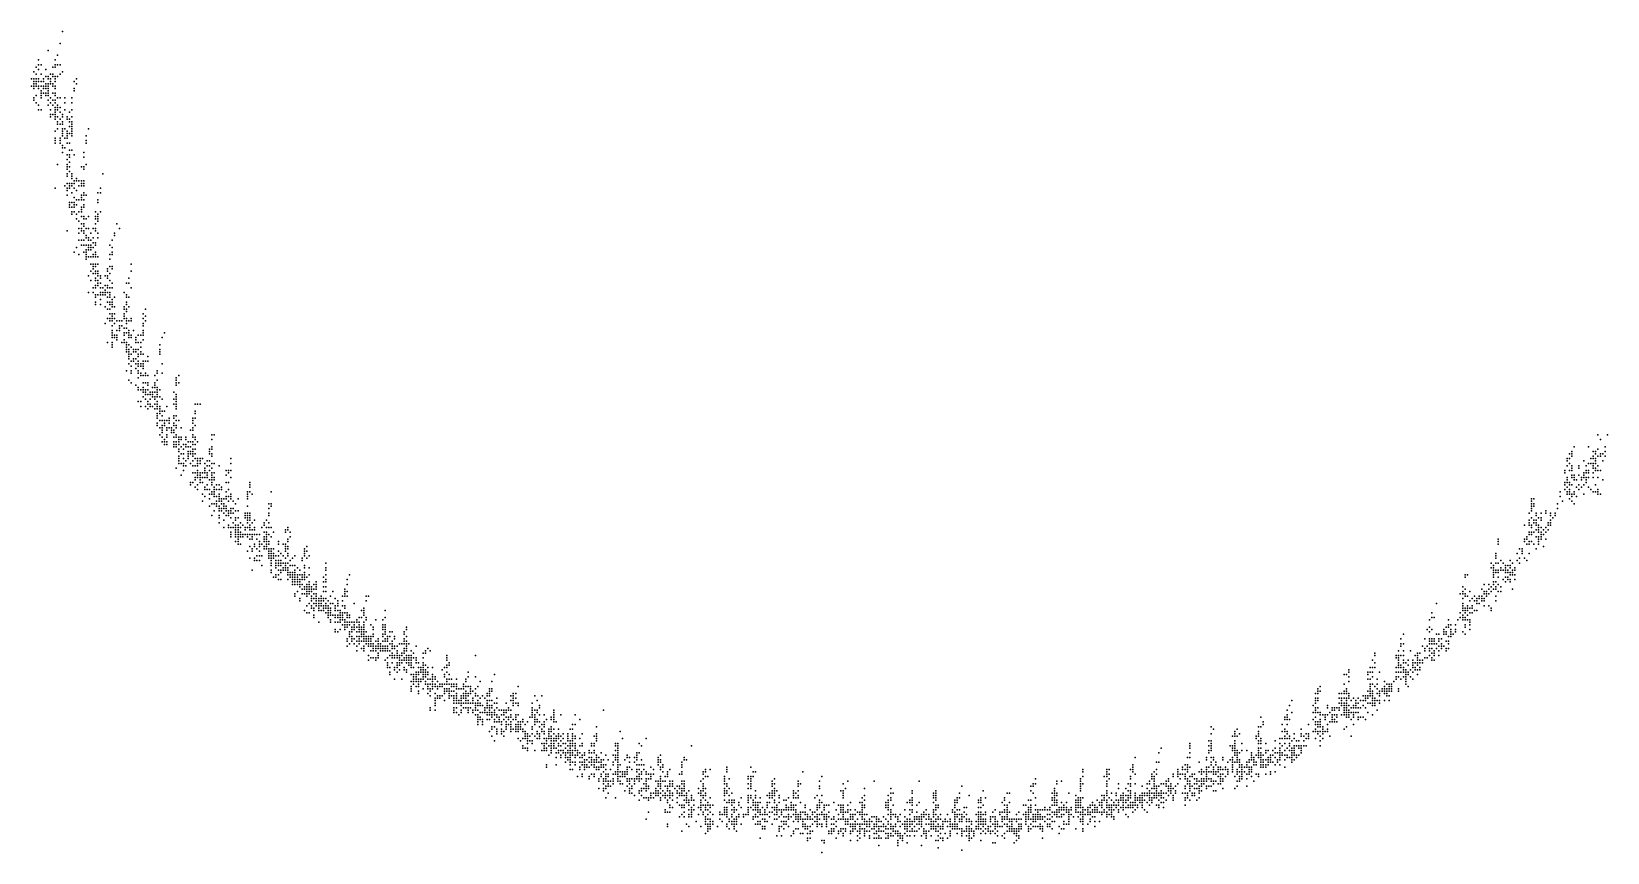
# Model space of a CAD drawing. Header units: millimetres. Extents: x -0.23 to 0.94, y -0.89 to 1.25.
# Drawn here: x 0.2619 to 0.3283, y 1.2129 to 1.2475 of the extents above.
import ezdxf

# ---------------------------------------------------------------- set-up
doc = ezdxf.new("R2010")
doc.units = ezdxf.units.MM

msp = doc.modelspace()

# ---------------------------------------------------------------- linework, layer by layer
at = {"layer": 'mainlayer', "color": 7, "lineweight": -3}
for p in [(0.2631, 1.247), (0.2632, 1.2475), (0.2626, 1.2467), (0.2626, 1.2467), (0.263, 1.2465), (0.262, 1.2458), (0.2621, 1.246), (0.2621, 1.2457), (0.2622, 1.2463), (0.2622, 1.2461), (0.2622, 1.2459), (0.2623, 1.2461), (0.2623, 1.2457), (0.2625, 1.2459), (0.2627, 1.2457), (0.2628, 1.246), (0.2628, 1.2457), (0.2628, 1.2457), (0.2629, 1.2463), (0.2629, 1.2463), (0.2629, 1.2461), (0.2629, 1.246), (0.263, 1.2461), (0.2631, 1.2461), (0.2631, 1.2457), (0.2632, 1.2458), (0.2619, 1.2455), (0.2619, 1.2452), (0.262, 1.2455), (0.262, 1.2454), (0.262, 1.2453), (0.262, 1.2452), (0.262, 1.2451), (0.2621, 1.2455), (0.2621, 1.2455), (0.2621, 1.2454), (0.2621, 1.2453), (0.2621, 1.2452), (0.2621, 1.2452), (0.2622, 1.2455), (0.2622, 1.2454), (0.2622, 1.2452), (0.2622, 1.2451), (0.2622, 1.2451), (0.2623, 1.2454), (0.2623, 1.2454), (0.2623, 1.2452), (0.2623, 1.245), (0.2624, 1.2455), (0.2624, 1.2454), (0.2624, 1.2452), (0.2624, 1.2451), (0.2625, 1.2456), (0.2625, 1.2453), (0.2625, 1.2452), (0.2625, 1.2451), (0.2626, 1.2456), (0.2626, 1.2455), (0.2626, 1.2453), (0.2626, 1.2452), (0.2626, 1.2451), (0.2626, 1.245), (0.2627, 1.2455), (0.2627, 1.2454), (0.2627, 1.2453), (0.2628, 1.2456), (0.2628, 1.2456), (0.2628, 1.2453), (0.2628, 1.2453), (0.2628, 1.2453), (0.2628, 1.2452), (0.2629, 1.2456), (0.2629, 1.2456), (0.2629, 1.2455), (0.2629, 1.2454), (0.2629, 1.2452), (0.2629, 1.2451), (0.2629, 1.2451), (0.263, 1.2456), (0.2637, 1.2454), (0.2637, 1.2451), (0.2637, 1.245), (0.2637, 1.245), (0.2638, 1.2455), (0.2638, 1.2455), (0.2638, 1.2453), (0.262, 1.2447), (0.262, 1.2446), (0.2621, 1.2448), (0.2621, 1.2445), (0.2622, 1.2444), (0.2622, 1.2444), (0.2623, 1.2449), (0.2623, 1.2448), (0.2623, 1.2447), (0.2624, 1.2449), (0.2625, 1.2449), (0.2625, 1.2448), (0.2626, 1.2449), (0.2626, 1.2448), (0.2626, 1.2448), (0.2626, 1.2446), (0.2626, 1.2446), (0.2626, 1.2444), (0.2627, 1.2447), (0.2627, 1.2447), (0.2627, 1.2445), (0.2628, 1.2449), (0.2628, 1.2446), (0.2628, 1.2444), (0.2629, 1.2449), (0.2629, 1.2448), (0.2629, 1.2446), (0.2629, 1.2445), (0.263, 1.2447), (0.263, 1.2444), (0.2631, 1.2447), (0.2633, 1.2447), (0.2633, 1.2445), (0.2636, 1.2447), (0.2636, 1.2445), (0.2622, 1.2442), (0.2623, 1.2442), (0.2627, 1.2442), (0.2627, 1.244), (0.2627, 1.2439), (0.2628, 1.244), (0.2629, 1.2443), (0.2629, 1.2442), (0.2629, 1.2442), (0.2629, 1.2442), (0.2629, 1.2441), (0.2629, 1.244), (0.2629, 1.2439), (0.2629, 1.2438), (0.263, 1.2443), (0.263, 1.2442), (0.263, 1.2439), (0.263, 1.2439), (0.263, 1.2439), (0.263, 1.2437), (0.2631, 1.2443), (0.2631, 1.2441), (0.2631, 1.2441), (0.2631, 1.2438), (0.2632, 1.244), (0.2632, 1.2439), (0.2632, 1.2437), (0.2632, 1.2437), (0.2633, 1.2442), (0.2634, 1.2439), (0.2634, 1.2438), (0.2635, 1.2441), (0.2635, 1.2438), (0.2635, 1.2437), (0.2636, 1.2442), (0.2636, 1.2442), (0.2636, 1.2439), (0.2636, 1.2437), (0.2636, 1.2437), (0.2636, 1.2437), (0.2629, 1.2433), (0.263, 1.2436), (0.263, 1.2434), (0.2631, 1.2436), (0.2632, 1.2436), (0.2632, 1.2434), (0.2632, 1.2434), (0.2632, 1.2433), (0.2632, 1.2432), (0.2632, 1.2431), (0.2632, 1.2431), (0.2633, 1.2434), (0.2634, 1.2433), (0.2634, 1.2433), (0.2634, 1.2433), (0.2634, 1.2432), (0.2634, 1.2431), (0.2635, 1.2435), (0.2635, 1.2432), (0.2636, 1.2436), (0.2636, 1.2435), (0.2636, 1.2434), (0.2636, 1.2433), (0.2636, 1.2432), (0.2636, 1.2431), (0.2642, 1.2431), (0.2643, 1.2434), (0.2629, 1.243), (0.2629, 1.2429), (0.2629, 1.2429), (0.2629, 1.2428), (0.2631, 1.243), (0.2631, 1.2429), (0.2631, 1.2428), (0.2631, 1.2428), (0.2632, 1.2427), (0.2632, 1.2426), (0.2632, 1.2426), (0.2632, 1.2426), (0.2632, 1.2424), (0.2633, 1.243), (0.2633, 1.2426), (0.2634, 1.243), (0.2634, 1.2428), (0.2635, 1.2428), (0.2635, 1.2425), (0.2635, 1.2425), (0.2636, 1.2425), (0.2641, 1.2424), (0.2642, 1.2429), (0.2642, 1.2429), (0.2642, 1.2429), (0.2642, 1.2428), (0.263, 1.2419), (0.2634, 1.2423), (0.2634, 1.2421), (0.2634, 1.2421), (0.2634, 1.2419), (0.2634, 1.2419), (0.2634, 1.2418), (0.2634, 1.2417), (0.2635, 1.2423), (0.2635, 1.2422), (0.2635, 1.242), (0.2635, 1.2418), (0.2635, 1.2418), (0.2635, 1.2418), (0.2637, 1.2423), (0.264, 1.2418), (0.264, 1.2418), (0.2641, 1.2422), (0.2641, 1.2418), (0.2641, 1.2418), (0.2641, 1.2417), (0.2642, 1.2419), (0.2634, 1.2415), (0.2634, 1.2414), (0.2634, 1.2411), (0.2634, 1.2411), (0.2635, 1.2416), (0.2635, 1.2411), (0.2635, 1.2411), (0.2635, 1.2411), (0.2636, 1.2415), (0.2636, 1.2414), (0.2636, 1.2413), (0.2636, 1.2411), (0.2636, 1.2411), (0.2637, 1.2412), (0.2637, 1.2411), (0.2637, 1.2411), (0.2638, 1.2413), (0.2638, 1.2412), (0.2639, 1.2412), (0.264, 1.2412), (0.264, 1.2412), (0.264, 1.2412), (0.264, 1.2411), (0.2641, 1.2412), (0.2641, 1.2412), (0.2641, 1.2411), (0.2649, 1.2415), (0.2629, 1.2409), (0.2633, 1.241), (0.2634, 1.2409), (0.2634, 1.2408), (0.2634, 1.2406), (0.2635, 1.241), (0.2635, 1.2409), (0.2636, 1.241), (0.2636, 1.241), (0.2636, 1.2407), (0.2637, 1.2409), (0.2637, 1.2405), (0.2637, 1.2405), (0.2637, 1.2405), (0.2638, 1.2408), (0.2638, 1.2404), (0.2639, 1.241), (0.2639, 1.2404), (0.264, 1.241), (0.264, 1.2406), (0.264, 1.2405), (0.264, 1.2404), (0.2641, 1.241), (0.2641, 1.2407), (0.2641, 1.2406), (0.2641, 1.2404), (0.2642, 1.2406), (0.2647, 1.2407), (0.2647, 1.2407), (0.2647, 1.2404), (0.2648, 1.2409), (0.2648, 1.2407), (0.2635, 1.2403), (0.2635, 1.2403), (0.2635, 1.2402), (0.2635, 1.2401), (0.2636, 1.2403), (0.2636, 1.2403), (0.2636, 1.2401), (0.2636, 1.2399), (0.2636, 1.2398), (0.2637, 1.2403), (0.2637, 1.2403), (0.2637, 1.2403), (0.2637, 1.2402), (0.2637, 1.2401), (0.2637, 1.2401), (0.2637, 1.2399), (0.2638, 1.2402), (0.2638, 1.2402), (0.2638, 1.2398), (0.2639, 1.2399), (0.264, 1.2401), (0.264, 1.24), (0.264, 1.2399), (0.264, 1.2397), (0.2641, 1.2402), (0.2641, 1.2402), (0.2641, 1.2401), (0.2641, 1.2397), (0.2643, 1.2397), (0.2646, 1.2399), (0.2646, 1.2397), (0.2647, 1.2403), (0.2647, 1.2398), (0.2647, 1.2397), (0.2648, 1.2399), (0.2634, 1.2391), (0.2638, 1.2396), (0.2639, 1.2395), (0.2639, 1.2392), (0.264, 1.2394), (0.264, 1.2392), (0.264, 1.2391), (0.2641, 1.2396), (0.2641, 1.2394), (0.2641, 1.2394), (0.2641, 1.2393), (0.2641, 1.2391), (0.2641, 1.2391), (0.2642, 1.2396), (0.2642, 1.2392), (0.2643, 1.2392), (0.2645, 1.2392), (0.2645, 1.2392), (0.2646, 1.2396), (0.2646, 1.2394), (0.2646, 1.2392), (0.2646, 1.2392), (0.2646, 1.2391), (0.2647, 1.2396), (0.2647, 1.2395), (0.2655, 1.2394), (0.2656, 1.2392), (0.2638, 1.2384), (0.2639, 1.239), (0.2639, 1.2387), (0.264, 1.2387), (0.264, 1.2387), (0.264, 1.2385), (0.2641, 1.239), (0.2641, 1.2387), (0.2641, 1.2385), (0.2641, 1.2385), (0.2641, 1.2385), (0.2642, 1.2389), (0.2642, 1.2389), (0.2642, 1.2388), (0.2642, 1.2385), (0.2642, 1.2385), (0.2642, 1.2385), (0.2643, 1.2388), (0.2643, 1.2387), (0.2643, 1.2385), (0.2643, 1.2384), (0.2644, 1.239), (0.2644, 1.2387), (0.2644, 1.2385), (0.2644, 1.2384), (0.2644, 1.2384), (0.2645, 1.2388), (0.2645, 1.2388), (0.2645, 1.2386), (0.2645, 1.2384), (0.2646, 1.2386), (0.2646, 1.2385), (0.2647, 1.239), (0.2647, 1.2388), (0.2652, 1.2385), (0.2653, 1.2387), (0.2653, 1.2384), (0.2654, 1.239), (0.2654, 1.2389), (0.2637, 1.2382), (0.2639, 1.2381), (0.2641, 1.2382), (0.2641, 1.2382), (0.2641, 1.2382), (0.2642, 1.2383), (0.2642, 1.2382), (0.2642, 1.2381), (0.2642, 1.238), (0.2642, 1.2379), (0.2643, 1.2383), (0.2643, 1.238), (0.2644, 1.2383), (0.2644, 1.238), (0.2644, 1.2377), (0.2645, 1.2381), (0.2645, 1.238), (0.2645, 1.2377), (0.2646, 1.2382), (0.2646, 1.2381), (0.2646, 1.2381), (0.2646, 1.2381), (0.2646, 1.238), (0.2646, 1.2377), (0.2647, 1.238), (0.2647, 1.2377), (0.2652, 1.2381), (0.2652, 1.2379), (0.2652, 1.2379), (0.2653, 1.2382), (0.2653, 1.2381), (0.2661, 1.2377), (0.2643, 1.2372), (0.2644, 1.2374), (0.2645, 1.2376), (0.2645, 1.2375), (0.2645, 1.2373), (0.2646, 1.2376), (0.2646, 1.2374), (0.2646, 1.2374), (0.2646, 1.2373), (0.2646, 1.2371), (0.2647, 1.2374), (0.2647, 1.2373), (0.2647, 1.2372), (0.2647, 1.2372), (0.2647, 1.2372), (0.2648, 1.2372), (0.2648, 1.2372), (0.2648, 1.2371), (0.265, 1.2372), (0.2651, 1.2375), (0.2651, 1.2374), (0.2651, 1.2372), (0.2651, 1.2371), (0.2651, 1.2371), (0.2652, 1.2376), (0.2652, 1.2373), (0.2652, 1.2373), (0.2652, 1.2373), (0.2653, 1.2376), (0.2653, 1.2375), (0.266, 1.2371), (0.266, 1.2371), (0.2661, 1.2374), (0.2643, 1.2365), (0.2644, 1.237), (0.2645, 1.2367), (0.2645, 1.2367), (0.2645, 1.2365), (0.2646, 1.237), (0.2646, 1.2368), (0.2646, 1.2368), (0.2646, 1.2368), (0.2646, 1.2367), (0.2646, 1.2364), (0.2647, 1.237), (0.2647, 1.2369), (0.2647, 1.2368), (0.2647, 1.2364), (0.2648, 1.2369), (0.2648, 1.2367), (0.2648, 1.2367), (0.2648, 1.2367), (0.2648, 1.2365), (0.2648, 1.2364), (0.2648, 1.2364), (0.2649, 1.2367), (0.2649, 1.2367), (0.2649, 1.2365), (0.2649, 1.2364), (0.2649, 1.2364), (0.2649, 1.2364), (0.265, 1.2368), (0.265, 1.2368), (0.265, 1.2366), (0.265, 1.2365), (0.265, 1.2365), (0.265, 1.2364), (0.2651, 1.2368), (0.2651, 1.2367), (0.2651, 1.2365), (0.2651, 1.2365), (0.2652, 1.237), (0.2652, 1.2367), (0.2652, 1.2365), (0.2652, 1.2364), (0.2652, 1.2364), (0.2653, 1.2369), (0.2653, 1.2367), (0.2658, 1.2365), (0.2659, 1.2369), (0.2659, 1.2364), (0.2659, 1.2364), (0.2659, 1.2364), (0.266, 1.2369), (0.2661, 1.2367), (0.2646, 1.2363), (0.2646, 1.2361), (0.2646, 1.236), (0.2648, 1.2362), (0.2648, 1.236), (0.265, 1.2359), (0.2651, 1.2363), (0.2651, 1.2361), (0.2651, 1.2358), (0.2652, 1.2363), (0.2652, 1.2363), (0.2652, 1.2363), (0.2652, 1.2361), (0.2652, 1.236), (0.2652, 1.236), (0.2652, 1.2358), (0.2653, 1.2362), (0.2653, 1.2361), (0.2653, 1.2361), (0.2653, 1.236), (0.2653, 1.2359), (0.2654, 1.2363), (0.2654, 1.2359), (0.2658, 1.2359), (0.2658, 1.2358), (0.2659, 1.2363), (0.2659, 1.2361), (0.2659, 1.236), (0.2659, 1.2358), (0.266, 1.2363), (0.266, 1.2359), (0.2667, 1.2358), (0.265, 1.2352), (0.2651, 1.2354), (0.2652, 1.2356), (0.2652, 1.2356), (0.2652, 1.2354), (0.2652, 1.2353), (0.2653, 1.2356), (0.2653, 1.2355), (0.2653, 1.2354), (0.2653, 1.2353), (0.2653, 1.2353), (0.2653, 1.2353), (0.2653, 1.2351), (0.2653, 1.2351), (0.2653, 1.2351), (0.2654, 1.2356), (0.2654, 1.2354), (0.2654, 1.2352), (0.2654, 1.2352), (0.2655, 1.2353), (0.2656, 1.2353), (0.2656, 1.2351), (0.2656, 1.2351), (0.2657, 1.2353), (0.2657, 1.2351), (0.2657, 1.2351), (0.2658, 1.2356), (0.2658, 1.2355), (0.2658, 1.2354), (0.2659, 1.2357), (0.2659, 1.2357), (0.2659, 1.2357), (0.2659, 1.2354), (0.2659, 1.2354), (0.2659, 1.2354), (0.2659, 1.2353), (0.2659, 1.2352), (0.266, 1.2353), (0.2661, 1.2354), (0.2661, 1.2353), (0.2666, 1.2356), (0.2666, 1.2354), (0.2666, 1.2352), (0.2666, 1.2352), (0.2666, 1.2351), (0.2667, 1.2355), (0.2667, 1.2353), (0.2651, 1.2344), (0.2653, 1.2349), (0.2653, 1.2348), (0.2653, 1.2347), (0.2653, 1.2346), (0.2653, 1.2346), (0.2653, 1.2344), (0.2653, 1.2344), (0.2654, 1.2347), (0.2654, 1.2346), (0.2655, 1.2349), (0.2655, 1.2349), (0.2655, 1.2349), (0.2655, 1.2347), (0.2655, 1.2346), (0.2655, 1.2346), (0.2655, 1.2345), (0.2656, 1.235), (0.2656, 1.2349), (0.2657, 1.2344), (0.2658, 1.235), (0.2658, 1.2348), (0.2658, 1.2347), (0.2658, 1.2345), (0.2658, 1.2344), (0.2658, 1.2344), (0.2659, 1.235), (0.2659, 1.235), (0.2659, 1.2348), (0.2659, 1.2344), (0.266, 1.2349), (0.266, 1.2348), (0.266, 1.2347), (0.266, 1.2346), (0.2661, 1.2347), (0.2661, 1.2346), (0.2661, 1.2346), (0.2662, 1.2349), (0.2663, 1.2346), (0.2663, 1.2345), (0.2663, 1.2344), (0.2663, 1.2344), (0.2664, 1.2347), (0.2664, 1.2344), (0.2665, 1.2347), (0.2665, 1.2344), (0.2666, 1.2349), (0.2666, 1.2348), (0.2666, 1.2347), (0.2666, 1.2345), (0.2674, 1.2346), (0.2675, 1.2348), (0.2653, 1.2343), (0.2653, 1.2342), (0.2659, 1.2343), (0.2659, 1.2342), (0.2659, 1.2341), (0.2659, 1.2341), (0.2659, 1.2341), (0.2659, 1.234), (0.266, 1.2343), (0.266, 1.2341), (0.266, 1.234), (0.266, 1.234), (0.266, 1.2339), (0.266, 1.2338), (0.2661, 1.2342), (0.2661, 1.2342), (0.2661, 1.2339), (0.2662, 1.2341), (0.2662, 1.234), (0.2663, 1.2341), (0.2663, 1.234), (0.2664, 1.2341), (0.2664, 1.2339), (0.2664, 1.2338), (0.2664, 1.2338), (0.2664, 1.2338), (0.2665, 1.2342), (0.2665, 1.234), (0.2665, 1.2339), (0.2666, 1.2339), (0.2666, 1.2339), (0.2668, 1.2338), (0.2673, 1.2343), (0.2673, 1.2343), (0.2673, 1.2341), (0.2673, 1.234), (0.2673, 1.2339), (0.2659, 1.2332), (0.2659, 1.2332), (0.266, 1.2337), (0.266, 1.2335), (0.2661, 1.2336), (0.2661, 1.2336), (0.2661, 1.2334), (0.2661, 1.2332), (0.2661, 1.2332), (0.2661, 1.2331), (0.2662, 1.2337), (0.2662, 1.2336), (0.2662, 1.2336), (0.2663, 1.2337), (0.2663, 1.2335), (0.2663, 1.2335), (0.2663, 1.2335), (0.2663, 1.2333), (0.2663, 1.2333), (0.2664, 1.2336), (0.2664, 1.2335), (0.2664, 1.2335), (0.2664, 1.2335), (0.2664, 1.2334), (0.2664, 1.2334), (0.2664, 1.2332), (0.2664, 1.2331), (0.2665, 1.2335), (0.2665, 1.2334), (0.2665, 1.2331), (0.2666, 1.2336), (0.2666, 1.2335), (0.2666, 1.2335), (0.2666, 1.2334), (0.2666, 1.2333), (0.2667, 1.2336), (0.2667, 1.2331), (0.2667, 1.2331), (0.2668, 1.2336), (0.2672, 1.2332), (0.2672, 1.2331), (0.2672, 1.2331), (0.2674, 1.2335), (0.2674, 1.2331), (0.266, 1.2328), (0.2661, 1.2327), (0.2661, 1.2327), (0.2663, 1.2326), (0.2664, 1.2329), (0.2664, 1.2325), (0.2664, 1.2324), (0.2665, 1.233), (0.2665, 1.233), (0.2665, 1.2324), (0.2665, 1.2324), (0.2666, 1.233), (0.2666, 1.2327), (0.2666, 1.2325), (0.2666, 1.2325), (0.2666, 1.2324), (0.2667, 1.233), (0.2667, 1.233), (0.2667, 1.2327), (0.2667, 1.2324), (0.2668, 1.233), (0.2668, 1.2327), (0.2668, 1.2326), (0.2668, 1.2324), (0.267, 1.2325), (0.2671, 1.233), (0.2671, 1.2327), (0.2671, 1.2327), (0.2671, 1.2326), (0.2671, 1.2325), (0.2671, 1.2325), (0.2671, 1.2325), (0.2672, 1.2328), (0.2672, 1.2328), (0.2672, 1.2325), (0.2672, 1.2324), (0.2673, 1.2324), (0.268, 1.2329), (0.268, 1.2328), (0.268, 1.2327), (0.268, 1.2326), (0.2681, 1.233), (0.2681, 1.2327), (0.2664, 1.2319), (0.2665, 1.2319), (0.2666, 1.2323), (0.2666, 1.2321), (0.2666, 1.2321), (0.2667, 1.2323), (0.2667, 1.2322), (0.2667, 1.232), (0.2667, 1.232), (0.2668, 1.2322), (0.2668, 1.2322), (0.2668, 1.2322), (0.2668, 1.2322), (0.2668, 1.2319), (0.2668, 1.2318), (0.2668, 1.2318), (0.2669, 1.2323), (0.2669, 1.2322), (0.2669, 1.232), (0.2669, 1.232), (0.2669, 1.2318), (0.267, 1.2323), (0.267, 1.2323), (0.267, 1.2322), (0.267, 1.2322), (0.267, 1.2322), (0.267, 1.2321), (0.2671, 1.2323), (0.2671, 1.2321), (0.2671, 1.232), (0.2671, 1.2318), (0.2672, 1.2323), (0.2672, 1.2322), (0.2672, 1.2321), (0.2672, 1.2319), (0.2672, 1.2319), (0.2672, 1.2318), (0.2673, 1.2321), (0.2673, 1.2321), (0.2674, 1.232), (0.2674, 1.232), (0.2679, 1.2323), (0.2679, 1.232), (0.2679, 1.2318), (0.268, 1.2322), (0.268, 1.2321), (0.268, 1.232), (0.268, 1.232), (0.268, 1.2319), (0.268, 1.2319), (0.268, 1.2318), (0.2688, 1.2318), (0.2689, 1.2318), (0.269, 1.2318), (0.2665, 1.2317), (0.2667, 1.2317), (0.2667, 1.2317), (0.2668, 1.2316), (0.2668, 1.2316), (0.2669, 1.2317), (0.267, 1.2317), (0.267, 1.2317), (0.2671, 1.2316), (0.2672, 1.2317), (0.2672, 1.2317), (0.2672, 1.2317), (0.2672, 1.2317), (0.2672, 1.2316), (0.2672, 1.2314), (0.2672, 1.2313), (0.2672, 1.2313), (0.2672, 1.2312), (0.2673, 1.2317), (0.2673, 1.2316), (0.2673, 1.2315), (0.2673, 1.2315), (0.2673, 1.2314), (0.2673, 1.2311), (0.2674, 1.2315), (0.2674, 1.2315), (0.2674, 1.2315), (0.2674, 1.2313), (0.2674, 1.2313), (0.2674, 1.2311), (0.2674, 1.2311), (0.2674, 1.2311), (0.2675, 1.2315), (0.2675, 1.2311), (0.2676, 1.2317), (0.2676, 1.2311), (0.2676, 1.2311), (0.2677, 1.2312), (0.2677, 1.2311), (0.2679, 1.2313), (0.2679, 1.2312), (0.268, 1.2317), (0.268, 1.2316), (0.268, 1.2313), (0.268, 1.2311), (0.2681, 1.2311), (0.2687, 1.2312), (0.2687, 1.2311), (0.2688, 1.2315), (0.2688, 1.2315), (0.2688, 1.2314), (0.2688, 1.2314), (0.2688, 1.2312), (0.2672, 1.231), (0.2672, 1.2309), (0.2673, 1.2308), (0.2673, 1.2308), (0.2673, 1.2305), (0.2673, 1.2305), (0.2674, 1.2309), (0.2674, 1.2308), (0.2674, 1.2307), (0.2674, 1.2306), (0.2674, 1.2306), (0.2674, 1.2304), (0.2674, 1.2304), (0.2675, 1.231), (0.2675, 1.2309), (0.2676, 1.2308), (0.2676, 1.2308), (0.2676, 1.2307), (0.2676, 1.2305), (0.2676, 1.2304), (0.2676, 1.2304), (0.2677, 1.231), (0.2677, 1.2308), (0.2678, 1.2308), (0.2678, 1.2307), (0.2678, 1.2306), (0.2679, 1.231), (0.2679, 1.2309), (0.2679, 1.2307), (0.2679, 1.2307), (0.2679, 1.2306), (0.2679, 1.2306), (0.2679, 1.2306), (0.2679, 1.2304), (0.268, 1.2309), (0.268, 1.2309), (0.268, 1.2308), (0.268, 1.2305), (0.268, 1.2305), (0.268, 1.2304), (0.2681, 1.2304), (0.2681, 1.2304), (0.2682, 1.2308), (0.2682, 1.2304), (0.2684, 1.2304), (0.2684, 1.2304), (0.2686, 1.2307), (0.2687, 1.231), (0.2687, 1.2308), (0.2687, 1.2307), (0.2687, 1.2305), (0.2687, 1.2304), (0.2688, 1.2309), (0.2688, 1.2304), (0.2695, 1.2305), (0.2696, 1.2305), (0.2696, 1.2305), (0.2696, 1.2305), (0.3279, 1.2305), (0.3283, 1.2305), (0.2674, 1.2302), (0.2675, 1.2303), (0.2675, 1.2303), (0.2675, 1.2302), (0.2675, 1.2301), (0.2676, 1.2302), (0.2676, 1.2302), (0.2676, 1.2301), (0.2676, 1.2301), (0.2679, 1.2302), (0.2679, 1.2301), (0.2679, 1.23), (0.2679, 1.23), (0.2679, 1.23), (0.268, 1.2302), (0.268, 1.2301), (0.268, 1.23), (0.268, 1.23), (0.2681, 1.2303), (0.2681, 1.2302), (0.2681, 1.2302), (0.2681, 1.2301), (0.2681, 1.2299), (0.2681, 1.2299), (0.2681, 1.2298), (0.2681, 1.2298), (0.2682, 1.2303), (0.2682, 1.23), (0.2683, 1.2301), (0.2683, 1.2299), (0.2684, 1.2303), (0.2684, 1.2301), (0.2684, 1.2301), (0.2684, 1.23), (0.2685, 1.2302), (0.2685, 1.23), (0.2685, 1.2298), (0.2686, 1.2302), (0.2686, 1.23), (0.2686, 1.2298), (0.2687, 1.2302), (0.2687, 1.2302), (0.2687, 1.2301), (0.2687, 1.2299), (0.2687, 1.2298), (0.2687, 1.2298), (0.2688, 1.2303), (0.2688, 1.2303), (0.2688, 1.2301), (0.2688, 1.2299), (0.2689, 1.2302), (0.2694, 1.2299), (0.2694, 1.2298), (0.2695, 1.2303), (0.2695, 1.23), (0.2695, 1.2299), (0.3268, 1.2298), (0.3269, 1.23), (0.3275, 1.23), (0.3277, 1.2298), (0.3278, 1.2298), (0.3278, 1.2298), (0.3279, 1.2299), (0.3279, 1.2299), (0.328, 1.2303), (0.3282, 1.23), (0.3282, 1.23), (0.3282, 1.2298), (0.268, 1.2291), (0.2681, 1.2296), (0.2681, 1.2296), (0.2681, 1.2295), (0.2681, 1.2295), (0.2681, 1.2294), (0.2681, 1.2294), (0.2681, 1.2293), (0.2681, 1.2293), (0.2682, 1.2297), (0.2682, 1.2293), (0.2682, 1.2293), (0.2683, 1.2297), (0.2683, 1.2295), (0.2683, 1.2293), (0.2683, 1.2292), (0.2684, 1.2294), (0.2684, 1.2292), (0.2684, 1.2292), (0.2685, 1.2297), (0.2685, 1.2296), (0.2685, 1.2295), (0.2685, 1.2295), (0.2685, 1.2295), (0.2686, 1.2297), (0.2686, 1.2293), (0.2687, 1.2297), (0.2687, 1.2296), (0.2687, 1.2294), (0.2687, 1.2292), (0.2688, 1.2297), (0.2688, 1.2297), (0.2688, 1.2295), (0.2688, 1.2292), (0.2688, 1.2292), (0.2689, 1.2295), (0.2689, 1.2294), (0.2689, 1.2293), (0.2689, 1.2293), (0.2689, 1.2292), (0.269, 1.2295), (0.269, 1.2294), (0.269, 1.2294), (0.269, 1.2293), (0.2691, 1.2295), (0.2692, 1.2293), (0.2692, 1.2291), (0.2693, 1.2294), (0.2693, 1.2292), (0.2693, 1.2292), (0.2694, 1.2297), (0.2694, 1.2294), (0.2694, 1.2292), (0.2694, 1.2292), (0.2694, 1.2292), (0.2695, 1.2297), (0.2695, 1.2296), (0.2695, 1.2293), (0.2695, 1.2291), (0.2696, 1.2293), (0.2698, 1.2292), (0.2703, 1.2295), (0.2703, 1.2295), (0.2703, 1.2293), (0.3266, 1.2295), (0.3266, 1.2294), (0.3266, 1.2292), (0.3267, 1.2297), (0.3267, 1.2295), (0.3267, 1.2293), (0.3268, 1.2297), (0.3268, 1.2297), (0.3268, 1.2296), (0.3268, 1.2292), (0.3268, 1.2291), (0.3271, 1.2292), (0.3271, 1.2292), (0.3271, 1.2291), (0.3273, 1.2294), (0.3274, 1.2292), (0.3275, 1.2293), (0.3276, 1.2295), (0.3276, 1.2293), (0.3276, 1.2293), (0.3277, 1.2296), (0.3277, 1.2295), (0.3277, 1.2293), (0.3277, 1.2292), (0.3277, 1.2291), (0.3277, 1.2291), (0.3278, 1.2297), (0.3278, 1.2295), (0.3278, 1.2294), (0.3278, 1.2294), (0.3278, 1.2294), (0.3278, 1.2293), (0.3278, 1.2291), (0.3279, 1.2296), (0.3279, 1.2292), (0.328, 1.2297), (0.328, 1.2297), (0.328, 1.2296), (0.3281, 1.2297), (0.3281, 1.2297), (0.3281, 1.2294), (0.3282, 1.2296), (0.2682, 1.2288), (0.2683, 1.229), (0.2686, 1.2285), (0.2686, 1.2284), (0.2687, 1.2289), (0.2687, 1.2289), (0.2687, 1.2285), (0.2688, 1.2289), (0.2688, 1.2287), (0.2688, 1.2287), (0.2688, 1.2286), (0.2689, 1.229), (0.2689, 1.2289), (0.2689, 1.2288), (0.2689, 1.2287), (0.2689, 1.2284), (0.269, 1.2289), (0.269, 1.2289), (0.269, 1.2288), (0.269, 1.2287), (0.269, 1.2286), (0.269, 1.2285), (0.2691, 1.2289), (0.2691, 1.2287), (0.2691, 1.2287), (0.2691, 1.2287), (0.2691, 1.2287), (0.2691, 1.2287), (0.2691, 1.2285), (0.2692, 1.229), (0.2692, 1.229), (0.2692, 1.2289), (0.2692, 1.2287), (0.2692, 1.2287), (0.2693, 1.2289), (0.2693, 1.2288), (0.2693, 1.2288), (0.2693, 1.2287), (0.2693, 1.2284), (0.2693, 1.2284), (0.2694, 1.229), (0.2694, 1.229), (0.2694, 1.229), (0.2694, 1.2286), (0.2695, 1.2289), (0.2695, 1.2288), (0.2695, 1.2287), (0.2695, 1.2287), (0.2695, 1.2286), (0.2695, 1.2285), (0.2695, 1.2285), (0.2695, 1.2284), (0.2696, 1.2289), (0.2696, 1.2287), (0.2696, 1.2286), (0.2697, 1.2284), (0.2698, 1.2284), (0.2701, 1.229), (0.2701, 1.2288), (0.2701, 1.2285), (0.2702, 1.229), (0.2702, 1.229), (0.2702, 1.2289), (0.2702, 1.2285), (0.2703, 1.229), (0.2703, 1.2287), (0.2703, 1.2287), (0.2703, 1.2287), (0.2711, 1.2285), (0.2711, 1.2285), (0.2711, 1.2284), (0.3265, 1.229), (0.3265, 1.2289), (0.3265, 1.2285), (0.3265, 1.2284), (0.3266, 1.2287), (0.3266, 1.2287), (0.3266, 1.2286), (0.3266, 1.2285), (0.3266, 1.2285), (0.3267, 1.229), (0.3267, 1.229), (0.3267, 1.2285), (0.3267, 1.2284), (0.3268, 1.229), (0.3268, 1.2288), (0.3268, 1.2287), (0.3268, 1.2284), (0.3268, 1.2284), (0.3269, 1.2288), (0.3269, 1.2287), (0.3269, 1.2286), (0.327, 1.2286), (0.3271, 1.2288), (0.3271, 1.2284), (0.3271, 1.2284), (0.3272, 1.2287), (0.3272, 1.2287), (0.3272, 1.2286), (0.3273, 1.2289), (0.3273, 1.2288), (0.3273, 1.2287), (0.3273, 1.2284), (0.3274, 1.229), (0.3274, 1.229), (0.3274, 1.2289), (0.3274, 1.2287), (0.3274, 1.2286), (0.3274, 1.2286), (0.3274, 1.2286), (0.3274, 1.2285), (0.3275, 1.229), (0.3275, 1.229), (0.3275, 1.2289), (0.3275, 1.2287), (0.3275, 1.2287), (0.3277, 1.2289), (0.3277, 1.2287), (0.3278, 1.229), (0.3278, 1.2284), (0.3279, 1.229), (0.3279, 1.2287), (0.328, 1.229), (0.3281, 1.2286), (0.2688, 1.2283), (0.2689, 1.2282), (0.2691, 1.228), (0.2692, 1.2283), (0.2692, 1.2282), (0.2692, 1.2282), (0.2692, 1.2279), (0.2693, 1.2282), (0.2693, 1.2282), (0.2694, 1.2282), (0.2694, 1.228), (0.2694, 1.2278), (0.2694, 1.2278), (0.2695, 1.2281), (0.2695, 1.228), (0.2696, 1.2283), (0.2696, 1.2283), (0.2696, 1.2283), (0.2696, 1.2282), (0.2696, 1.2281), (0.2696, 1.228), (0.2696, 1.228), (0.2696, 1.2279), (0.2696, 1.2279), (0.2697, 1.2282), (0.2697, 1.2279), (0.2698, 1.2282), (0.2698, 1.228), (0.2698, 1.2279), (0.2698, 1.2279), (0.2698, 1.2278), (0.2699, 1.2283), (0.2699, 1.2282), (0.2699, 1.2278), (0.27, 1.2278), (0.2701, 1.2281), (0.2701, 1.2281), (0.2701, 1.2279), (0.2701, 1.2279), (0.2701, 1.2278), (0.2701, 1.2278), (0.2702, 1.2282), (0.2702, 1.2279), (0.2703, 1.228), (0.2703, 1.2279), (0.2703, 1.2278), (0.2706, 1.2278), (0.271, 1.2281), (0.271, 1.228), (0.271, 1.228), (0.271, 1.2279), (0.271, 1.2278), (0.2711, 1.2283), (0.2711, 1.2281), (0.2712, 1.228), (0.272, 1.2281), (0.3251, 1.2278), (0.3251, 1.2278), (0.3252, 1.2278), (0.3263, 1.2281), (0.3263, 1.2279), (0.3263, 1.2279), (0.3265, 1.2282), (0.3266, 1.2283), (0.3266, 1.2283), (0.3266, 1.2281), (0.3266, 1.228), (0.3267, 1.2282), (0.3267, 1.2281), (0.3267, 1.2281), (0.3267, 1.228), (0.3267, 1.2278), (0.3268, 1.228), (0.3268, 1.2279), (0.3269, 1.2281), (0.3269, 1.2281), (0.3269, 1.228), (0.3269, 1.228), (0.3269, 1.228), (0.327, 1.2283), (0.327, 1.2279), (0.3271, 1.2282), (0.3272, 1.2283), (0.3273, 1.228), (0.3275, 1.2283), (0.3275, 1.2283), (0.3276, 1.2282), (0.3277, 1.2281), (0.3277, 1.2281), (0.3278, 1.2281), (0.3279, 1.2282), (0.3279, 1.2281), (0.3279, 1.228), (0.328, 1.228), (0.2691, 1.2277), (0.2694, 1.2275), (0.2695, 1.2276), (0.2695, 1.2271), (0.2696, 1.2276), (0.2696, 1.2273), (0.2697, 1.2277), (0.2697, 1.2277), (0.2697, 1.2277), (0.2697, 1.2276), (0.2697, 1.2275), (0.2698, 1.2277), (0.2698, 1.2275), (0.2698, 1.2274), (0.2698, 1.2273), (0.2698, 1.2271), (0.2698, 1.2271), (0.2699, 1.2277), (0.2699, 1.2276), (0.2699, 1.2274), (0.2699, 1.2274), (0.2699, 1.2274), (0.2699, 1.2273), (0.2699, 1.2273), (0.27, 1.2276), (0.27, 1.2275), (0.27, 1.2275), (0.27, 1.2274), (0.27, 1.2272), (0.27, 1.2272), (0.2701, 1.2275), (0.2701, 1.2275), (0.2701, 1.2274), (0.2701, 1.2273), (0.2701, 1.2273), (0.2701, 1.2271), (0.2702, 1.2277), (0.2702, 1.2277), (0.2702, 1.2273), (0.2702, 1.2272), (0.2702, 1.2272), (0.2702, 1.2272), (0.2702, 1.2271), (0.2703, 1.2274), (0.2703, 1.2273), (0.2703, 1.2272), (0.2703, 1.2272), (0.2704, 1.2277), (0.2704, 1.2274), (0.2704, 1.2272), (0.2705, 1.2276), (0.2705, 1.2276), (0.2705, 1.2273), (0.2705, 1.2273), (0.2706, 1.2273), (0.2709, 1.2272), (0.2709, 1.2272), (0.2709, 1.2271), (0.271, 1.2275), (0.271, 1.2275), (0.271, 1.2272), (0.271, 1.2271), (0.2711, 1.2272), (0.2711, 1.2271), (0.2719, 1.2276), (0.2719, 1.2274), (0.2719, 1.2272), (0.2719, 1.2271), (0.272, 1.2276), (0.272, 1.2275), (0.325, 1.2272), (0.3251, 1.2277), (0.3251, 1.2276), (0.3251, 1.2275), (0.3251, 1.2274), (0.3251, 1.2273), (0.3252, 1.2276), (0.3252, 1.2276), (0.3252, 1.2275), (0.3253, 1.2272), (0.3253, 1.2271), (0.3255, 1.2272), (0.3257, 1.2273), (0.3257, 1.2272), (0.3259, 1.2272), (0.3259, 1.2271), (0.3261, 1.2272), (0.3261, 1.2272), (0.3261, 1.2271), (0.3262, 1.2276), (0.3262, 1.2274), (0.3264, 1.2277), (0.3268, 1.2277), (0.3269, 1.2276), (0.2698, 1.227), (0.2698, 1.227), (0.2698, 1.2268), (0.27, 1.2269), (0.27, 1.2266), (0.2702, 1.2267), (0.2702, 1.2267), (0.2702, 1.2266), (0.2702, 1.2266), (0.2703, 1.227), (0.2703, 1.227), (0.2703, 1.2266), (0.2704, 1.2268), (0.2704, 1.2268), (0.2704, 1.2266), (0.2704, 1.2266), (0.2705, 1.227), (0.2705, 1.2269), (0.2705, 1.2269), (0.2705, 1.2267), (0.2705, 1.2266), (0.2705, 1.2265), (0.2706, 1.227), (0.2706, 1.2267), (0.2706, 1.2267), (0.2706, 1.2266), (0.2706, 1.2265), (0.2707, 1.2268), (0.2707, 1.2266), (0.2708, 1.2267), (0.2709, 1.227), (0.2709, 1.2266), (0.2709, 1.2265), (0.271, 1.227), (0.271, 1.2269), (0.271, 1.2268), (0.271, 1.2266), (0.271, 1.2266), (0.2711, 1.227), (0.2711, 1.2269), (0.2711, 1.2269), (0.2711, 1.2267), (0.2711, 1.2267), (0.2711, 1.2266), (0.2711, 1.2266), (0.2711, 1.2265), (0.2712, 1.2268), (0.2712, 1.2268), (0.2712, 1.2265), (0.2713, 1.2269), (0.2713, 1.2266), (0.2713, 1.2265), (0.2713, 1.2265), (0.2716, 1.2266), (0.2717, 1.2268), (0.2717, 1.2267), (0.2718, 1.2269), (0.2718, 1.2266), (0.2719, 1.2268), (0.2719, 1.2266), (0.272, 1.2266), (0.2726, 1.2265), (0.2727, 1.2266), (0.2727, 1.2266), (0.2727, 1.2266), (0.2727, 1.2266), (0.2727, 1.2265), (0.3248, 1.2267), (0.325, 1.2269), (0.325, 1.2268), (0.325, 1.2267), (0.3251, 1.227), (0.3251, 1.2267), (0.3251, 1.2266), (0.3252, 1.2269), (0.3252, 1.2268), (0.3253, 1.2269), (0.3253, 1.2268), (0.3253, 1.2267), (0.3253, 1.2265), (0.3254, 1.227), (0.3254, 1.2267), (0.3254, 1.2266), (0.3254, 1.2265), (0.3254, 1.2265), (0.3255, 1.227), (0.3255, 1.2269), (0.3255, 1.2266), (0.3256, 1.2265), (0.3257, 1.2266), (0.3257, 1.2266), (0.3258, 1.2268), (0.3258, 1.2268), (0.3258, 1.2267), (0.3258, 1.2265), (0.3258, 1.2265), (0.3259, 1.2269), (0.3259, 1.2268), (0.3259, 1.2268), (0.3259, 1.2268), (0.3259, 1.2267), (0.326, 1.227), (0.2703, 1.2264), (0.2703, 1.2263), (0.2703, 1.2262), (0.2705, 1.2264), (0.2705, 1.2263), (0.2705, 1.2262), (0.2705, 1.2262), (0.2705, 1.226), (0.2706, 1.2264), (0.2706, 1.2264), (0.2706, 1.2263), (0.2706, 1.2262), (0.2706, 1.2261), (0.2706, 1.226), (0.2706, 1.226), (0.2706, 1.2259), (0.2706, 1.2259), (0.2707, 1.2264), (0.2707, 1.2263), (0.2707, 1.2262), (0.2707, 1.2259), (0.2708, 1.2263), (0.2708, 1.2262), (0.2709, 1.2263), (0.271, 1.2263), (0.271, 1.2263), (0.271, 1.2263), (0.271, 1.2262), (0.2711, 1.2263), (0.2711, 1.2263), (0.2711, 1.2261), (0.2711, 1.2258), (0.2712, 1.2263), (0.2712, 1.2263), (0.2712, 1.2262), (0.2712, 1.2261), (0.2713, 1.2263), (0.2713, 1.2263), (0.2713, 1.2259), (0.2713, 1.2259), (0.2713, 1.2258), (0.2713, 1.2258), (0.2714, 1.2263), (0.2714, 1.2263), (0.2714, 1.2261), (0.2715, 1.2263), (0.2715, 1.226), (0.2715, 1.2259), (0.2715, 1.2259), (0.2715, 1.2258), (0.2716, 1.2259), (0.2716, 1.2259), (0.2717, 1.2264), (0.2717, 1.2262), (0.2717, 1.2262), (0.2717, 1.2262), (0.2717, 1.2261), (0.2717, 1.226), (0.2717, 1.226), (0.2717, 1.226), (0.2717, 1.2258), (0.2718, 1.2264), (0.2718, 1.2263), (0.2718, 1.2262), (0.2718, 1.2261), (0.2718, 1.226), (0.2718, 1.2259), (0.2718, 1.2258), (0.2719, 1.2263), (0.2719, 1.226), (0.2719, 1.226), (0.2719, 1.2259), (0.272, 1.2262), (0.272, 1.2262), (0.2721, 1.2264), (0.2723, 1.226), (0.2723, 1.2259), (0.2725, 1.2259), (0.2726, 1.2264), (0.2726, 1.2259), (0.2726, 1.2259), (0.2726, 1.2258), (0.2726, 1.2258), (0.2726, 1.2258), (0.2727, 1.2261), (0.2727, 1.226), (0.2727, 1.2258), (0.2728, 1.2264), (0.2728, 1.2262), (0.2735, 1.2258), (0.3237, 1.2261), (0.3237, 1.226), (0.3237, 1.2259), (0.3237, 1.2259), (0.3248, 1.2261), (0.3248, 1.226), (0.3249, 1.2262), (0.3249, 1.2261), (0.3249, 1.2259), (0.325, 1.2264), (0.325, 1.2263), (0.325, 1.226), (0.325, 1.2259), (0.3251, 1.2264), (0.3251, 1.2263), (0.3251, 1.2263), (0.3251, 1.226), (0.3252, 1.2264), (0.3252, 1.2264), (0.3252, 1.2259), (0.3253, 1.2262), (0.3253, 1.2262), (0.3254, 1.2264), (0.3254, 1.2262), (0.3254, 1.2261), (0.3254, 1.226), (0.3254, 1.2259), (0.3255, 1.2264), (0.3255, 1.2264), (0.3255, 1.2263), (0.3255, 1.2262), (0.3255, 1.2261), (0.3256, 1.2263), (0.3256, 1.2263), (0.3256, 1.2263), (0.3256, 1.2258), (0.3257, 1.2264), (0.3257, 1.2261), (0.271, 1.2256), (0.2711, 1.2253), (0.2712, 1.2257), (0.2712, 1.2257), (0.2712, 1.2257), (0.2712, 1.2256), (0.2712, 1.2256), (0.2713, 1.2253), (0.2713, 1.2253), (0.2713, 1.2252), (0.2714, 1.2257), (0.2714, 1.2257), (0.2714, 1.2254), (0.2714, 1.2252), (0.2714, 1.2252), (0.2715, 1.2256), (0.2715, 1.2254), (0.2715, 1.2252), (0.2716, 1.2254), (0.2716, 1.2254), (0.2717, 1.2257), (0.2717, 1.2257), (0.2718, 1.2257), (0.2718, 1.2257), (0.2718, 1.2257), (0.2719, 1.2257), (0.2719, 1.2256), (0.2719, 1.2256), (0.2719, 1.2255), (0.2719, 1.2255), (0.2719, 1.2255), (0.2719, 1.2254), (0.2719, 1.2253), (0.272, 1.2257), (0.272, 1.2257), (0.272, 1.2256), (0.272, 1.2256), (0.272, 1.2255), (0.272, 1.2254), (0.272, 1.2253), (0.272, 1.2252), (0.272, 1.2252), (0.272, 1.2251), (0.2721, 1.2257), (0.2721, 1.2255), (0.2721, 1.2255), (0.2721, 1.2254), (0.2721, 1.2253), (0.2722, 1.2254), (0.2722, 1.2254), (0.2722, 1.2252), (0.2722, 1.2252), (0.2722, 1.2251), (0.2723, 1.2256), (0.2723, 1.2254), (0.2723, 1.2252), (0.2723, 1.2251), (0.2724, 1.2255), (0.2724, 1.2255), (0.2724, 1.2252), (0.2724, 1.2251), (0.2724, 1.2251), (0.2725, 1.2254), (0.2725, 1.2254), (0.2725, 1.2251), (0.2726, 1.2257), (0.2726, 1.2256), (0.2726, 1.2256), (0.2726, 1.2253), (0.2726, 1.2251), (0.2727, 1.2257), (0.2727, 1.2255), (0.2727, 1.2255), (0.2727, 1.2255), (0.2727, 1.2254), (0.2727, 1.2254), (0.2727, 1.2251), (0.2727, 1.2251), (0.2728, 1.2252), (0.2728, 1.2252), (0.2728, 1.2252), (0.2728, 1.2252), (0.2729, 1.2253), (0.273, 1.2254), (0.273, 1.2254), (0.2733, 1.2253), (0.2733, 1.2252), (0.2734, 1.2257), (0.2734, 1.2256), (0.2734, 1.2256), (0.2734, 1.2255), (0.2734, 1.2255), (0.2734, 1.2254), (0.2735, 1.2256), (0.2735, 1.2256), (0.2735, 1.2253), (0.2736, 1.2254), (0.2743, 1.2251), (0.2743, 1.2251), (0.2743, 1.2251), (0.3234, 1.2251), (0.3236, 1.2255), (0.3236, 1.2255), (0.3236, 1.2254), (0.3236, 1.2253), (0.3236, 1.2251), (0.3237, 1.2251), (0.3238, 1.2252), (0.3239, 1.2251), (0.3242, 1.2252), (0.3243, 1.2251), (0.3243, 1.2251), (0.3245, 1.2255), (0.3245, 1.2252), (0.3246, 1.2257), (0.3246, 1.2253), (0.3246, 1.2251), (0.3246, 1.2251), (0.3247, 1.2257), (0.3247, 1.2256), (0.3247, 1.2255), (0.3248, 1.2253), (0.3249, 1.2252), (0.325, 1.2255), (0.3253, 1.2257), (0.2712, 1.2248), (0.2716, 1.225), (0.272, 1.225), (0.272, 1.225), (0.272, 1.2248), (0.272, 1.2247), (0.2721, 1.2245), (0.2722, 1.225), (0.2722, 1.2249), (0.2722, 1.2246), (0.2722, 1.2245), (0.2723, 1.225), (0.2723, 1.2248), (0.2723, 1.2248), (0.2723, 1.2246), (0.2724, 1.225), (0.2724, 1.2248), (0.2724, 1.2248), (0.2724, 1.2247), (0.2724, 1.2247), (0.2725, 1.2249), (0.2725, 1.2248), (0.2726, 1.225), (0.2726, 1.2249), (0.2726, 1.2248), (0.2727, 1.2249), (0.2727, 1.2248), (0.2727, 1.2247), (0.2727, 1.2246), (0.2727, 1.2246), (0.2727, 1.2246), (0.2728, 1.225), (0.2728, 1.2247), (0.2728, 1.2246), (0.2728, 1.2245), (0.2729, 1.225), (0.2729, 1.225), (0.2729, 1.2247), (0.2729, 1.2247), (0.2729, 1.2246), (0.2729, 1.2245), (0.2729, 1.2245), (0.273, 1.225), (0.273, 1.2248), (0.273, 1.2247), (0.273, 1.2246), (0.273, 1.2246), (0.273, 1.2245), (0.2731, 1.2249), (0.2731, 1.2246), (0.2731, 1.2245), (0.2732, 1.2248), (0.2732, 1.2246), (0.2732, 1.2246), (0.2732, 1.2246), (0.2733, 1.2246), (0.2733, 1.2246), (0.2733, 1.2246), (0.2733, 1.2245), (0.2733, 1.2245), (0.2733, 1.2245), (0.2734, 1.225), (0.2734, 1.225), (0.2734, 1.2249), (0.2734, 1.2247), (0.2734, 1.2246), (0.2734, 1.2246), (0.2734, 1.2246), (0.2734, 1.2246), (0.2734, 1.2245), (0.2735, 1.2245), (0.2736, 1.2249), (0.2736, 1.2246), (0.2742, 1.2245), (0.2743, 1.2249), (0.2743, 1.2249), (0.2743, 1.2248), (0.2743, 1.2248), (0.2743, 1.2246), (0.2753, 1.2246), (0.3223, 1.2246), (0.3223, 1.2245), (0.3223, 1.2245), (0.3224, 1.2246), (0.3234, 1.2249), (0.3235, 1.225), (0.3235, 1.2249), (0.3235, 1.2249), (0.3235, 1.2248), (0.3235, 1.2248), (0.3235, 1.2248), (0.3235, 1.2247), (0.3235, 1.2247), (0.3235, 1.2247), (0.3235, 1.2246), (0.3235, 1.2245), (0.3236, 1.2248), (0.3236, 1.2248), (0.3236, 1.2247), (0.3237, 1.2248), (0.3237, 1.2247), (0.3237, 1.2245), (0.3237, 1.2245), (0.3238, 1.2249), (0.3238, 1.2248), (0.3239, 1.2248), (0.324, 1.225), (0.324, 1.2249), (0.324, 1.2248), (0.324, 1.2247), (0.324, 1.2245), (0.324, 1.2245), (0.324, 1.2245), (0.324, 1.2245), (0.3241, 1.225), (0.3241, 1.2248), (0.3241, 1.2248), (0.3241, 1.2247), (0.3241, 1.2245), (0.3241, 1.2245), (0.3242, 1.225), (0.3242, 1.2249), (0.3242, 1.2247), (0.3242, 1.2246), (0.3243, 1.2248), (0.3243, 1.2247), (0.3243, 1.2247), (0.3243, 1.2246), (0.3243, 1.2246), (0.3244, 1.2249), (0.3244, 1.2248), (0.3244, 1.2248), (0.3244, 1.2246), (0.2723, 1.2244), (0.2724, 1.2244), (0.2724, 1.2244), (0.2727, 1.2244), (0.2727, 1.2244), (0.2729, 1.2244), (0.2729, 1.2243), (0.2729, 1.2242), (0.273, 1.2244), (0.273, 1.2243), (0.273, 1.2243), (0.273, 1.2242), (0.273, 1.2238), (0.2731, 1.2244), (0.2731, 1.2243), (0.2731, 1.2242), (0.2731, 1.2242), (0.2731, 1.2239), (0.2732, 1.2244), (0.2732, 1.2243), (0.2732, 1.2242), (0.2732, 1.2242), (0.2732, 1.2241), (0.2733, 1.2244), (0.2733, 1.2244), (0.2733, 1.2242), (0.2733, 1.2242), (0.2733, 1.2242), (0.2733, 1.224), (0.2733, 1.2238), (0.2734, 1.2244), (0.2734, 1.2241), (0.2734, 1.2241), (0.2734, 1.2241), (0.2734, 1.224), (0.2734, 1.2238), (0.2735, 1.2242), (0.2735, 1.2241), (0.2735, 1.224), (0.2735, 1.2239), (0.2735, 1.2239), (0.2735, 1.2238), (0.2736, 1.2243), (0.2736, 1.2242), (0.2736, 1.2241), (0.2736, 1.224), (0.2736, 1.224), (0.2736, 1.2239), (0.2736, 1.2239), (0.2736, 1.2238), (0.2736, 1.2238), (0.2737, 1.2241), (0.2737, 1.224), (0.2737, 1.2239), (0.2738, 1.2242), (0.2738, 1.224), (0.2738, 1.2238), (0.2739, 1.2243), (0.2739, 1.2243), (0.2739, 1.2242), (0.2739, 1.2241), (0.2739, 1.224), (0.2739, 1.2238), (0.2742, 1.2243), (0.2742, 1.2241), (0.2742, 1.2239), (0.2743, 1.2244), (0.2743, 1.2243), (0.2743, 1.2241), (0.2743, 1.2239), (0.2746, 1.2239), (0.2751, 1.224), (0.2751, 1.224), (0.2751, 1.2239), (0.2751, 1.2239), (0.2751, 1.2238), (0.2752, 1.2244), (0.2752, 1.2242), (0.2752, 1.2239), (0.3221, 1.2238), (0.3222, 1.2241), (0.3222, 1.2239), (0.3222, 1.2239), (0.3222, 1.2238), (0.3222, 1.2238), (0.3223, 1.224), (0.3223, 1.224), (0.3223, 1.2238), (0.3225, 1.2239), (0.323, 1.224), (0.3231, 1.2242), (0.3231, 1.2242), (0.3231, 1.2239), (0.3231, 1.2238), (0.3232, 1.2239), (0.3232, 1.2238), (0.3233, 1.2242), (0.3233, 1.224), (0.3233, 1.224), (0.3233, 1.2238), (0.3233, 1.2238), (0.3234, 1.2241), (0.3234, 1.2239), (0.3234, 1.2239), (0.3235, 1.2243), (0.3235, 1.2242), (0.3235, 1.2242), (0.3235, 1.224), (0.3236, 1.2243), (0.3236, 1.2241), (0.3236, 1.224), (0.3237, 1.2242), (0.3237, 1.2239), (0.3238, 1.2241), (0.3238, 1.2239), (0.3239, 1.2244), (0.324, 1.2243), (0.3241, 1.2244), (0.3242, 1.2244), (0.3242, 1.2243), (0.3243, 1.224), (0.3244, 1.2244), (0.273, 1.2237), (0.2732, 1.2236), (0.2732, 1.2235), (0.2734, 1.2231), (0.2735, 1.2237), (0.2735, 1.2237), (0.2735, 1.2233), (0.2736, 1.2234), (0.2737, 1.2237), (0.2737, 1.2236), (0.2737, 1.2235), (0.2737, 1.2233), (0.2737, 1.2232), (0.2738, 1.2236), (0.2738, 1.2234), (0.2738, 1.2232), (0.2738, 1.2232), (0.2738, 1.2231), (0.2739, 1.2237), (0.2739, 1.2236), (0.2739, 1.2235), (0.2739, 1.2234), (0.2739, 1.2234), (0.2739, 1.2233), (0.274, 1.2236), (0.274, 1.2235), (0.274, 1.2235), (0.274, 1.2234), (0.274, 1.2234), (0.274, 1.2234), (0.274, 1.2233), (0.274, 1.2233), (0.274, 1.2232), (0.274, 1.2231), (0.274, 1.2231), (0.274, 1.2231), (0.2741, 1.2237), (0.2741, 1.2237), (0.2741, 1.2236), (0.2741, 1.2235), (0.2741, 1.2234), (0.2741, 1.2233), (0.2741, 1.2233), (0.2741, 1.2231), (0.2742, 1.2236), (0.2742, 1.2235), (0.2742, 1.2233), (0.2742, 1.2233), (0.2742, 1.2233), (0.2742, 1.2232), (0.2742, 1.2231), (0.2742, 1.2231), (0.2743, 1.2236), (0.2743, 1.2234), (0.2743, 1.2233), (0.2743, 1.2233), (0.2743, 1.2233), (0.2743, 1.2232), (0.2744, 1.2235), (0.2744, 1.2235), (0.2744, 1.2233), (0.2744, 1.2232), (0.2744, 1.2232), (0.2744, 1.2231), (0.2744, 1.2231), (0.2745, 1.2237), (0.2745, 1.2234), (0.2745, 1.2232), (0.2745, 1.2231), (0.2745, 1.2231), (0.2746, 1.2234), (0.2747, 1.2236), (0.2747, 1.2236), (0.2747, 1.2233), (0.2747, 1.2232), (0.2747, 1.2231), (0.2747, 1.2231), (0.2748, 1.2235), (0.2748, 1.2235), (0.2748, 1.2234), (0.2748, 1.2233), (0.2748, 1.2231), (0.2749, 1.2231), (0.275, 1.2237), (0.275, 1.2235), (0.275, 1.2233), (0.2751, 1.2237), (0.2751, 1.2233), (0.2751, 1.2232), (0.2752, 1.2237), (0.2755, 1.2234), (0.2758, 1.2231), (0.2759, 1.2232), (0.2759, 1.2231), (0.276, 1.2237), (0.276, 1.2235), (0.2761, 1.2237), (0.2768, 1.2231), (0.3211, 1.2234), (0.3222, 1.2236), (0.3222, 1.2234), (0.3222, 1.2234), (0.3222, 1.2233), (0.3222, 1.2232), (0.3222, 1.2231), (0.3222, 1.2231), (0.3223, 1.2237), (0.3223, 1.2232), (0.3223, 1.2231), (0.3224, 1.2237), (0.3224, 1.2237), (0.3224, 1.2233), (0.3224, 1.2232), (0.3224, 1.2231), (0.3225, 1.2235), (0.3225, 1.2232), (0.3226, 1.2236), (0.3226, 1.2233), (0.3226, 1.2232), (0.3226, 1.2232), (0.3227, 1.2237), (0.3227, 1.2235), (0.3227, 1.2231), (0.3227, 1.2231), (0.3228, 1.2236), (0.3228, 1.2235), (0.3228, 1.2234), (0.3228, 1.2234), (0.3228, 1.2231), (0.3229, 1.2237), (0.3229, 1.2236), (0.3229, 1.2234), (0.3229, 1.2234), (0.323, 1.2237), (0.323, 1.2236), (0.323, 1.2236), (0.323, 1.2236), (0.323, 1.2235), (0.323, 1.2235), (0.323, 1.2235), (0.3231, 1.2236), (0.3231, 1.2236), (0.3231, 1.2235), (0.3231, 1.2235), (0.3231, 1.2233), (0.3231, 1.2233), (0.3232, 1.2237), (0.3233, 1.2233), (0.3234, 1.2232), (0.3234, 1.2231), (0.3236, 1.2237), (0.3236, 1.2237), (0.3236, 1.2235), (0.2735, 1.223), (0.2736, 1.223), (0.2738, 1.2229), (0.2738, 1.2228), (0.274, 1.2226), (0.2743, 1.223), (0.2744, 1.223), (0.2744, 1.223), (0.2744, 1.2229), (0.2744, 1.2228), (0.2745, 1.223), (0.2745, 1.223), (0.2745, 1.223), (0.2745, 1.2229), (0.2745, 1.2227), (0.2745, 1.2226), (0.2745, 1.2226), (0.2745, 1.2226), (0.2746, 1.2229), (0.2747, 1.2229), (0.2747, 1.2228), (0.2747, 1.2226), (0.2747, 1.2226), (0.2748, 1.2229), (0.2748, 1.2229), (0.2748, 1.2228), (0.2748, 1.2228), (0.2748, 1.2228), (0.2748, 1.2226), (0.2749, 1.223), (0.2749, 1.2229), (0.2749, 1.2228), (0.2749, 1.2227), (0.2749, 1.2227), (0.2749, 1.2227), (0.2749, 1.2226), (0.275, 1.223), (0.275, 1.223), (0.275, 1.2229), (0.275, 1.2229), (0.275, 1.2228), (0.275, 1.2228), (0.275, 1.2227), (0.275, 1.2227), (0.275, 1.2225), (0.2751, 1.223), (0.2751, 1.2227), (0.2751, 1.2227), (0.2751, 1.2226), (0.2751, 1.2225), (0.2751, 1.2225), (0.2752, 1.223), (0.2752, 1.223), (0.2752, 1.2229), (0.2752, 1.2228), (0.2752, 1.2228), (0.2752, 1.2226), (0.2752, 1.2226), (0.2752, 1.2225), (0.2753, 1.2229), (0.2753, 1.2228), (0.2753, 1.2228), (0.2753, 1.2226), (0.2753, 1.2226), (0.2753, 1.2226), (0.2753, 1.2225), (0.2753, 1.2225), (0.2754, 1.2226), (0.2754, 1.2226), (0.2755, 1.2226), (0.2755, 1.2226), (0.2755, 1.2225), (0.2756, 1.2227), (0.2756, 1.2226), (0.2756, 1.2226), (0.2757, 1.2228), (0.2757, 1.2226), (0.2757, 1.2225), (0.2758, 1.2228), (0.2759, 1.223), (0.2759, 1.223), (0.2759, 1.2229), (0.2759, 1.2226), (0.2759, 1.2225), (0.276, 1.2228), (0.276, 1.2227), (0.276, 1.2227), (0.2762, 1.2225), (0.2762, 1.2225), (0.2764, 1.2227), (0.2767, 1.2227), (0.2767, 1.2225), (0.2767, 1.2225), (0.2768, 1.2228), (0.2768, 1.2228), (0.2768, 1.2225), (0.3208, 1.2227), (0.3209, 1.223), (0.3209, 1.2228), (0.3209, 1.2228), (0.321, 1.2228), (0.3216, 1.2227), (0.3216, 1.2225), (0.3217, 1.2225), (0.3219, 1.2225), (0.3219, 1.2225), (0.3219, 1.2225), (0.322, 1.2227), (0.3221, 1.223), (0.3221, 1.2228), (0.3221, 1.2228), (0.3222, 1.2229), (0.3222, 1.2228), (0.3222, 1.2228), (0.3222, 1.2227), (0.3223, 1.223), (0.3223, 1.2228), (0.3223, 1.2227), (0.3223, 1.2225), (0.3224, 1.2229), (0.3224, 1.2229), (0.3224, 1.2227), (0.3224, 1.2227), (0.3225, 1.223), (0.3225, 1.2227), (0.3225, 1.2226), (0.3225, 1.2225), (0.3226, 1.223), (0.2747, 1.2223), (0.2747, 1.2222), (0.2748, 1.2222), (0.2749, 1.2223), (0.2749, 1.2223), (0.2751, 1.2224), (0.2751, 1.2223), (0.2752, 1.2224), (0.2752, 1.2224), (0.2752, 1.2219), (0.2752, 1.2218), (0.2753, 1.2222), (0.2753, 1.2221), (0.2753, 1.222), (0.2754, 1.2224), (0.2754, 1.2223), (0.2754, 1.2222), (0.2754, 1.222), (0.2754, 1.2219), (0.2754, 1.2218), (0.2755, 1.2224), (0.2755, 1.2223), (0.2755, 1.2219), (0.2756, 1.2224), (0.2756, 1.2224), (0.2756, 1.2222), (0.2756, 1.2222), (0.2756, 1.222), (0.2756, 1.2218), (0.2757, 1.2224), (0.2757, 1.2224), (0.2757, 1.2223), (0.2757, 1.2223), (0.2757, 1.2222), (0.2757, 1.2222), (0.2757, 1.222), (0.2757, 1.2219), (0.2757, 1.2219), (0.2757, 1.2218), (0.2757, 1.2218), (0.2758, 1.2224), (0.2758, 1.2223), (0.2758, 1.2222), (0.2758, 1.2221), (0.2758, 1.222), (0.2758, 1.222), (0.2758, 1.2218), (0.2758, 1.2218), (0.2758, 1.2218), (0.2759, 1.2224), (0.2759, 1.2223), (0.2759, 1.2222), (0.2759, 1.2222), (0.2759, 1.2222), (0.2759, 1.2221), (0.2759, 1.222), (0.2759, 1.222), (0.2759, 1.2219), (0.2759, 1.2218), (0.276, 1.2222), (0.276, 1.2222), (0.276, 1.222), (0.276, 1.2219), (0.276, 1.2218), (0.276, 1.2218), (0.276, 1.2218), (0.2761, 1.222), (0.2761, 1.2219), (0.2761, 1.2218), (0.2762, 1.222), (0.2762, 1.2219), (0.2762, 1.2219), (0.2762, 1.2218), (0.2763, 1.2224), (0.2763, 1.2223), (0.2763, 1.2221), (0.2763, 1.222), (0.2764, 1.2218), (0.2764, 1.2218), (0.2764, 1.2218), (0.2765, 1.2219), (0.2765, 1.2219), (0.2765, 1.2218), (0.2765, 1.2218), (0.2767, 1.2224), (0.2767, 1.2223), (0.2767, 1.2223), (0.2767, 1.2221), (0.2767, 1.222), (0.2767, 1.2218), (0.2768, 1.2224), (0.2768, 1.2223), (0.2768, 1.2223), (0.2768, 1.2222), (0.2768, 1.2222), (0.2768, 1.2222), (0.2768, 1.2221), (0.2768, 1.2219), (0.2768, 1.2219), (0.2768, 1.2218), (0.2769, 1.222), (0.2769, 1.2219), (0.2769, 1.2219), (0.2769, 1.2218), (0.277, 1.2222), (0.277, 1.222), (0.2771, 1.2222), (0.2771, 1.2218), (0.2772, 1.222), (0.2772, 1.2219), (0.2776, 1.2222), (0.2776, 1.2221), (0.2776, 1.2219), (0.2776, 1.2219), (0.2776, 1.2218), (0.2777, 1.2224), (0.2777, 1.2223), (0.2777, 1.222), (0.2777, 1.2218), (0.3196, 1.2219), (0.3197, 1.2221), (0.3206, 1.2219), (0.3206, 1.2219), (0.3207, 1.2223), (0.3208, 1.2224), (0.3208, 1.2222), (0.3208, 1.2222), (0.3208, 1.2222), (0.3208, 1.2219), (0.3208, 1.2219), (0.3208, 1.2218), (0.3209, 1.2223), (0.3209, 1.2219), (0.3209, 1.2218), (0.3209, 1.2218), (0.321, 1.2219), (0.321, 1.2218), (0.3211, 1.2221), (0.3212, 1.2221), (0.3212, 1.2219), (0.3212, 1.2219), (0.3212, 1.2218), (0.3213, 1.2219), (0.3214, 1.2223), (0.3214, 1.2222), (0.3214, 1.2221), (0.3215, 1.2224), (0.3215, 1.2224), (0.3215, 1.2222), (0.3215, 1.2221), (0.3215, 1.2218), (0.3215, 1.2218), (0.3215, 1.2218), (0.3216, 1.2224), (0.3216, 1.222), (0.3216, 1.2218), (0.3217, 1.2223), (0.3217, 1.2222), (0.3217, 1.2222), (0.3217, 1.2221), (0.3217, 1.2221), (0.3217, 1.222), (0.3217, 1.222), (0.3217, 1.222), (0.3218, 1.2221), (0.3219, 1.2223), (0.3219, 1.2222), (0.3219, 1.2222), (0.3222, 1.2222), (0.3223, 1.2224), (0.3223, 1.2221), (0.3225, 1.2223), (0.2752, 1.2216), (0.2753, 1.2217), (0.2755, 1.2217), (0.2756, 1.2216), (0.2756, 1.2214), (0.2757, 1.2217), (0.2757, 1.2217), (0.2758, 1.2215), (0.2759, 1.2216), (0.2759, 1.2215), (0.2759, 1.2214), (0.276, 1.2217), (0.276, 1.2217), (0.2761, 1.2217), (0.2761, 1.2216), (0.2761, 1.2212), (0.2761, 1.2212), (0.2762, 1.2217), (0.2762, 1.2216), (0.2762, 1.2214), (0.2762, 1.2211), (0.2763, 1.2217), (0.2763, 1.2216), (0.2763, 1.2215), (0.2763, 1.2215), (0.2763, 1.2214), (0.2763, 1.2211), (0.2764, 1.2216), (0.2764, 1.2215), (0.2764, 1.2214), (0.2764, 1.2214), (0.2764, 1.2211), (0.2765, 1.2217), (0.2765, 1.2216), (0.2765, 1.2215), (0.2765, 1.2213), (0.2765, 1.2213), (0.2765, 1.2213), (0.2765, 1.2212), (0.2765, 1.2212), (0.2765, 1.2211), (0.2766, 1.2217), (0.2766, 1.2217), (0.2766, 1.2216), (0.2766, 1.2216), (0.2766, 1.2215), (0.2766, 1.2215), (0.2766, 1.2214), (0.2767, 1.2216), (0.2767, 1.2216), (0.2767, 1.2216), (0.2767, 1.2215), (0.2767, 1.2215), (0.2767, 1.2215), (0.2767, 1.2214), (0.2768, 1.2216), (0.2768, 1.2216), (0.2768, 1.2215), (0.2768, 1.2214), (0.2769, 1.2216), (0.2769, 1.2215), (0.2769, 1.2214), (0.2769, 1.2211), (0.277, 1.2217), (0.277, 1.2217), (0.277, 1.2217), (0.277, 1.2214), (0.277, 1.2212), (0.2771, 1.2217), (0.2771, 1.2216), (0.2771, 1.2215), (0.2771, 1.2213), (0.2771, 1.2212), (0.2771, 1.2211), (0.2772, 1.2216), (0.2772, 1.2215), (0.2772, 1.2212), (0.2772, 1.2211), (0.2772, 1.2211), (0.2772, 1.2211), (0.2772, 1.2211), (0.2773, 1.2216), (0.2773, 1.2214), (0.2773, 1.2213), (0.2773, 1.2212), (0.2773, 1.2212), (0.2773, 1.2211), (0.2773, 1.2211), (0.2774, 1.2217), (0.2774, 1.2217), (0.2774, 1.2212), (0.2774, 1.2211), (0.2775, 1.2217), (0.2775, 1.2213), (0.2775, 1.2213), (0.2775, 1.2212), (0.2776, 1.2217), (0.2776, 1.2215), (0.2776, 1.2214), (0.2776, 1.2213), (0.2776, 1.2213), (0.2776, 1.2211), (0.2776, 1.2211), (0.2777, 1.2217), (0.2777, 1.2216), (0.2777, 1.2215), (0.2777, 1.2214), (0.2777, 1.2214), (0.2777, 1.2212), (0.2777, 1.2211), (0.2778, 1.2217), (0.2778, 1.2212), (0.2778, 1.2211), (0.2778, 1.2211), (0.2779, 1.2214), (0.2779, 1.2212), (0.2779, 1.2211), (0.278, 1.2213), (0.278, 1.2211), (0.2781, 1.2216), (0.2781, 1.2211), (0.2784, 1.2213), (0.2784, 1.2211), (0.2784, 1.2211), (0.2785, 1.2214), (0.2785, 1.2213), (0.2785, 1.2213), (0.2786, 1.2215), (0.2787, 1.2214), (0.2794, 1.2212), (0.2794, 1.2211), (0.2794, 1.2211), (0.2806, 1.2212), (0.3185, 1.2213), (0.3185, 1.2212), (0.3194, 1.2212), (0.3194, 1.2211), (0.3195, 1.2214), (0.3195, 1.2212), (0.3195, 1.2211), (0.3196, 1.2217), (0.3196, 1.2216), (0.3196, 1.2212), (0.3197, 1.2217), (0.3197, 1.2214), (0.3197, 1.2212), (0.32, 1.2214), (0.32, 1.2214), (0.3202, 1.2212), (0.3203, 1.2213), (0.3203, 1.2213), (0.3203, 1.2212), (0.3203, 1.2211), (0.3204, 1.2213), (0.3205, 1.2216), (0.3206, 1.2215), (0.3206, 1.2215), (0.3206, 1.2214), (0.3206, 1.2211), (0.3207, 1.2216), (0.3207, 1.2216), (0.3207, 1.2216), (0.3207, 1.2211), (0.3208, 1.2217), (0.3208, 1.2217), (0.3208, 1.2215), (0.3208, 1.2215), (0.3208, 1.2214), (0.3208, 1.2212), (0.3209, 1.2217), (0.3209, 1.2215), (0.3209, 1.2215), (0.3209, 1.2213), (0.3209, 1.2213), (0.3209, 1.2211), (0.321, 1.2217), (0.321, 1.2217), (0.321, 1.2214), (0.321, 1.2213), (0.321, 1.2213), (0.321, 1.2212), (0.3211, 1.2217), (0.3211, 1.2215), (0.3212, 1.2216), (0.3212, 1.2216), (0.3212, 1.2216), (0.3212, 1.2214), (0.3212, 1.2212), (0.3213, 1.2217), (0.3213, 1.2216), (0.3213, 1.2215), (0.3214, 1.2216), (0.3215, 1.2215), (0.3215, 1.2214), (0.3216, 1.2217), (0.3216, 1.2215), (0.2761, 1.221), (0.2764, 1.221), (0.2768, 1.221), (0.2769, 1.2209), (0.2769, 1.2208), (0.2769, 1.2207), (0.277, 1.2207), (0.277, 1.2205), (0.2771, 1.2209), (0.2772, 1.2207), (0.2772, 1.2206), (0.2773, 1.2209), (0.2773, 1.2208), (0.2773, 1.2207), (0.2773, 1.2205), (0.2774, 1.221), (0.2774, 1.2209), (0.2774, 1.2208), (0.2774, 1.2208), (0.2774, 1.2208), (0.2774, 1.2206), (0.2775, 1.221), (0.2775, 1.2209), (0.2775, 1.2209), (0.2776, 1.221), (0.2776, 1.2207), (0.2776, 1.2206), (0.2777, 1.221), (0.2777, 1.2209), (0.2777, 1.2209), (0.2777, 1.2209), (0.2777, 1.2206), (0.2777, 1.2205), (0.2777, 1.2205), (0.2778, 1.221), (0.2778, 1.2209), (0.2778, 1.2208), (0.2779, 1.221), (0.2779, 1.221), (0.2779, 1.2209), (0.2779, 1.2208), (0.2779, 1.2207), (0.2779, 1.2207), (0.278, 1.2207), (0.2781, 1.221), (0.2781, 1.221), (0.2781, 1.2209), (0.2781, 1.2205), (0.2782, 1.2209), (0.2782, 1.2207), (0.2782, 1.2205), (0.2783, 1.2207), (0.2783, 1.2206), (0.2783, 1.2205), (0.2783, 1.2205), (0.2784, 1.2209), (0.2784, 1.2208), (0.2784, 1.2208), (0.2784, 1.2207), (0.2784, 1.2207), (0.2784, 1.2206), (0.2784, 1.2205), (0.2785, 1.2208), (0.2785, 1.2208), (0.2785, 1.2206), (0.2785, 1.2206), (0.2785, 1.2205), (0.2785, 1.2205), (0.2786, 1.2207), (0.2786, 1.2207), (0.2786, 1.2205), (0.2786, 1.2205), (0.2788, 1.2207), (0.2792, 1.2206), (0.2793, 1.2207), (0.2793, 1.2207), (0.2794, 1.221), (0.2794, 1.2208), (0.2794, 1.2207), (0.2794, 1.2205), (0.2794, 1.2205), (0.2795, 1.2209), (0.2795, 1.2208), (0.2803, 1.2205), (0.3174, 1.2206), (0.3174, 1.2205), (0.3182, 1.2205), (0.3183, 1.2207), (0.3183, 1.2207), (0.3183, 1.2205), (0.3184, 1.221), (0.3184, 1.2207), (0.3184, 1.2205), (0.3185, 1.2209), (0.3185, 1.2207), (0.3187, 1.2205), (0.3194, 1.2207), (0.3194, 1.2207), (0.3194, 1.2207), (0.3194, 1.2205), (0.3194, 1.2205), (0.3195, 1.221), (0.3195, 1.221), (0.3195, 1.2209), (0.3195, 1.2209), (0.3195, 1.2209), (0.3195, 1.2208), (0.3195, 1.2207), (0.3195, 1.2205), (0.3196, 1.2208), (0.3196, 1.2207), (0.3196, 1.2205), (0.3197, 1.221), (0.3197, 1.2209), (0.3197, 1.2209), (0.3197, 1.2207), (0.3197, 1.2207), (0.3197, 1.2206), (0.3197, 1.2206), (0.3197, 1.2205), (0.3198, 1.2209), (0.3198, 1.2206), (0.3198, 1.2205), (0.3199, 1.221), (0.3199, 1.221), (0.3199, 1.2208), (0.3199, 1.2205), (0.3199, 1.2205), (0.32, 1.2206), (0.3201, 1.221), (0.3201, 1.2209), (0.3201, 1.2208), (0.3201, 1.2208), (0.3201, 1.2207), (0.3201, 1.2205), (0.3202, 1.2209), (0.3202, 1.2207), (0.3202, 1.2207), (0.3202, 1.2206), (0.3203, 1.221), (0.3203, 1.2209), (0.3203, 1.2209), (0.3203, 1.2208), (0.3203, 1.2206), (0.3203, 1.2206), (0.3204, 1.221), (0.3204, 1.2209), (0.3204, 1.2207), (0.3204, 1.2206), (0.3204, 1.2206), (0.3205, 1.221), (0.3205, 1.2209), (0.3209, 1.221), (0.321, 1.221), (0.277, 1.2204), (0.2772, 1.2202), (0.2775, 1.2202), (0.2779, 1.2204), (0.2779, 1.2204), (0.2779, 1.2201), (0.2779, 1.2199), (0.2779, 1.2198), (0.278, 1.2204), (0.278, 1.2203), (0.278, 1.2202), (0.278, 1.2202), (0.278, 1.2201), (0.278, 1.22), (0.2781, 1.2204), (0.2781, 1.2203), (0.2781, 1.2203), (0.2781, 1.2202), (0.2781, 1.2201), (0.2781, 1.2201), (0.2781, 1.2199), (0.2782, 1.2204), (0.2782, 1.2202), (0.2782, 1.2201), (0.2782, 1.22), (0.2782, 1.2199), (0.2783, 1.2202), (0.2783, 1.2202), (0.2783, 1.2201), (0.2784, 1.2204), (0.2784, 1.2204), (0.2784, 1.2204), (0.2784, 1.2203), (0.2784, 1.2203), (0.2784, 1.2202), (0.2784, 1.2198), (0.2784, 1.2198), (0.2785, 1.2204), (0.2785, 1.2203), (0.2785, 1.2201), (0.2785, 1.22), (0.2786, 1.2204), (0.2786, 1.2204), (0.2786, 1.2202), (0.2786, 1.2202), (0.2786, 1.22), (0.2786, 1.2199), (0.2786, 1.2199), (0.2786, 1.2199), (0.2786, 1.2199), (0.2786, 1.2198), (0.2787, 1.2202), (0.2787, 1.2202), (0.2787, 1.2202), (0.2787, 1.22), (0.2787, 1.2198), (0.2788, 1.2204), (0.2788, 1.2203), (0.2788, 1.2202), (0.2788, 1.2201), (0.2788, 1.22), (0.2788, 1.2199), (0.2788, 1.2199), (0.2788, 1.2198), (0.2789, 1.2203), (0.2789, 1.2202), (0.2789, 1.22), (0.2789, 1.2199), (0.279, 1.2201), (0.279, 1.2199), (0.279, 1.2198), (0.279, 1.2198), (0.2791, 1.22), (0.2791, 1.2199), (0.2792, 1.22), (0.2792, 1.2199), (0.2792, 1.2199), (0.2792, 1.2199), (0.2793, 1.2204), (0.2793, 1.2204), (0.2793, 1.2204), (0.2793, 1.2203), (0.2793, 1.22), (0.2793, 1.22), (0.2793, 1.2198), (0.2794, 1.2202), (0.2794, 1.2201), (0.2794, 1.2201), (0.2794, 1.22), (0.2794, 1.22), (0.2794, 1.22), (0.2794, 1.2198), (0.2794, 1.2198), (0.2794, 1.2198), (0.2795, 1.2204), (0.2795, 1.2202), (0.2795, 1.22), (0.2795, 1.2198), (0.2795, 1.2198), (0.2796, 1.2202), (0.2796, 1.22), (0.2796, 1.22), (0.2796, 1.2199), (0.2797, 1.22), (0.2797, 1.2199), (0.2797, 1.2199), (0.2798, 1.2202), (0.2798, 1.22), (0.2798, 1.2199), (0.2798, 1.2198), (0.2799, 1.2198), (0.28, 1.2198), (0.2801, 1.22), (0.2801, 1.2199), (0.2801, 1.2199), (0.2801, 1.2198), (0.2802, 1.2202), (0.2802, 1.2202), (0.2802, 1.2201), (0.2802, 1.2201), (0.2802, 1.2201), (0.2802, 1.2199), (0.2803, 1.2203), (0.2803, 1.2199), (0.2803, 1.2199), (0.2803, 1.2199), (0.2804, 1.2199), (0.2804, 1.2198), (0.2806, 1.2203), (0.2806, 1.2198), (0.2807, 1.2199), (0.2808, 1.2201), (0.2812, 1.2198), (0.2813, 1.2201), (0.2813, 1.2198), (0.2814, 1.2204), (0.2824, 1.2199), (0.3161, 1.2198), (0.3162, 1.2199), (0.3172, 1.2204), (0.3172, 1.22), (0.3173, 1.2204), (0.3173, 1.2198), (0.3174, 1.2203), (0.3174, 1.2201), (0.3182, 1.2204), (0.3182, 1.2202), (0.3183, 1.2202), (0.3183, 1.2202), (0.3183, 1.22), (0.3183, 1.22), (0.3183, 1.2199), (0.3183, 1.2199), (0.3183, 1.2199), (0.3183, 1.2199), (0.3183, 1.2198), (0.3183, 1.2198), (0.3184, 1.2203), (0.3184, 1.22), (0.3185, 1.2199), (0.3186, 1.2202), (0.3186, 1.22), (0.3186, 1.2198), (0.3188, 1.2198), (0.3188, 1.2198), (0.3189, 1.2201), (0.3189, 1.2199), (0.3189, 1.2198), (0.319, 1.22), (0.319, 1.2198), (0.319, 1.2198), (0.319, 1.2198), (0.3191, 1.22), (0.3191, 1.2199), (0.3191, 1.2198), (0.3191, 1.2198), (0.3191, 1.2198), (0.3192, 1.22), (0.3192, 1.2199), (0.3192, 1.2198), (0.3192, 1.2198), (0.3193, 1.2201), (0.3194, 1.2203), (0.3194, 1.2203), (0.3194, 1.2202), (0.3195, 1.2203), (0.3195, 1.2203), (0.3195, 1.2198), (0.3196, 1.2202), (0.3197, 1.2203), (0.3198, 1.2204), (0.3198, 1.2204), (0.3198, 1.2203), (0.3198, 1.2202), (0.3198, 1.2201), (0.3198, 1.2201), (0.3198, 1.22), (0.3198, 1.22), (0.3199, 1.2204), (0.3199, 1.2199), (0.32, 1.2203), (0.3201, 1.2202), (0.3203, 1.2204), (0.2779, 1.2197), (0.2779, 1.2197), (0.2782, 1.2197), (0.2782, 1.2196), (0.2786, 1.2196), (0.2787, 1.2197), (0.2787, 1.2195), (0.2789, 1.2196), (0.2789, 1.2194), (0.2789, 1.2194), (0.2789, 1.2193), (0.2789, 1.2192), (0.2789, 1.2192), (0.279, 1.2195), (0.279, 1.2195), (0.279, 1.2194), (0.2791, 1.2195), (0.2791, 1.2195), (0.2791, 1.2194), (0.2791, 1.2194), (0.2791, 1.2194), (0.2791, 1.2194), (0.2792, 1.2195), (0.2792, 1.2195), (0.2793, 1.2197), (0.2793, 1.2196), (0.2793, 1.2193), (0.2794, 1.2197), (0.2794, 1.2197), (0.2794, 1.2197), (0.2795, 1.2197), (0.2795, 1.2197), (0.2795, 1.2197), (0.2795, 1.2196), (0.2795, 1.2195), (0.2795, 1.2194), (0.2796, 1.2197), (0.2796, 1.2197), (0.2796, 1.2197), (0.2796, 1.2197), (0.2796, 1.2195), (0.2797, 1.2197), (0.2797, 1.2195), (0.2797, 1.2194), (0.2797, 1.2193), (0.2797, 1.2192), (0.2797, 1.2192), (0.2798, 1.2196), (0.2798, 1.2195), (0.2798, 1.2194), (0.2798, 1.2193), (0.2798, 1.2193), (0.2798, 1.2192), (0.2799, 1.2193), (0.2799, 1.2193), (0.2799, 1.2192), (0.28, 1.2195), (0.28, 1.2195), (0.28, 1.2194), (0.28, 1.2193), (0.28, 1.2192), (0.28, 1.2192), (0.2801, 1.2196), (0.2801, 1.2195), (0.2801, 1.2195), (0.2801, 1.2194), (0.2801, 1.2192), (0.2801, 1.2192), (0.2802, 1.2197), (0.2802, 1.2196), (0.2802, 1.2196), (0.2802, 1.2195), (0.2802, 1.2195), (0.2802, 1.2194), (0.2802, 1.2194), (0.2802, 1.2194), (0.2802, 1.2193), (0.2802, 1.2193), (0.2802, 1.2192), (0.2803, 1.2196), (0.2803, 1.2195), (0.2803, 1.2193), (0.2803, 1.2192), (0.2803, 1.2192), (0.2804, 1.2197), (0.2804, 1.2197), (0.2804, 1.2196), (0.2804, 1.2192), (0.2804, 1.2192), (0.2805, 1.2197), (0.2805, 1.2194), (0.2805, 1.2193), (0.2805, 1.2192), (0.2805, 1.2192), (0.2805, 1.2192), (0.2806, 1.2196), (0.2806, 1.2195), (0.2806, 1.2192), (0.2807, 1.2195), (0.2807, 1.2193), (0.2807, 1.2192), (0.2808, 1.2194), (0.2808, 1.2192), (0.2809, 1.2195), (0.281, 1.2194), (0.2811, 1.2196), (0.2811, 1.2195), (0.2811, 1.2193), (0.2811, 1.2193), (0.2811, 1.2192), (0.2812, 1.2197), (0.2812, 1.2196), (0.2812, 1.2195), (0.2812, 1.2193), (0.2813, 1.2197), (0.2813, 1.2193), (0.2814, 1.2192), (0.2814, 1.2192), (0.2815, 1.2194), (0.2815, 1.2192), (0.2819, 1.2192), (0.2821, 1.2195), (0.2821, 1.2193), (0.2822, 1.2196), (0.2822, 1.2195), (0.2822, 1.2194), (0.2822, 1.2193), (0.2822, 1.2193), (0.2822, 1.2192), (0.2822, 1.2192), (0.2823, 1.2196), (0.2823, 1.2194), (0.2823, 1.2192), (0.2824, 1.2192), (0.283, 1.2192), (0.2831, 1.2195), (0.2832, 1.2193), (0.2834, 1.2195), (0.315, 1.2193), (0.316, 1.2196), (0.316, 1.2194), (0.316, 1.2193), (0.316, 1.2192), (0.3161, 1.2197), (0.3161, 1.2196), (0.3161, 1.2196), (0.3161, 1.2194), (0.3161, 1.2193), (0.3161, 1.2193), (0.3161, 1.2193), (0.3162, 1.2197), (0.317, 1.2196), (0.317, 1.2194), (0.317, 1.2192), (0.3171, 1.2196), (0.3171, 1.2196), (0.3171, 1.2194), (0.3171, 1.2193), (0.3171, 1.2192), (0.3171, 1.2192), (0.3171, 1.2192), (0.3171, 1.2192), (0.3172, 1.2197), (0.3172, 1.2196), (0.3172, 1.2194), (0.3172, 1.2192), (0.3173, 1.2197), (0.3173, 1.2196), (0.3173, 1.2194), (0.3173, 1.2193), (0.3173, 1.2193), (0.3173, 1.2192), (0.3174, 1.2196), (0.3174, 1.2195), (0.3174, 1.2194), (0.3175, 1.2193), (0.3176, 1.2194), (0.3177, 1.2193), (0.3177, 1.2192), (0.3178, 1.2194), (0.3178, 1.2192), (0.3179, 1.2193), (0.318, 1.2195), (0.318, 1.2195), (0.318, 1.2193), (0.3181, 1.2195), (0.3181, 1.2194), (0.3181, 1.2194), (0.3181, 1.2193), (0.3182, 1.2197), (0.3182, 1.2195), (0.3182, 1.2194), (0.3182, 1.2192), (0.3183, 1.2197), (0.3183, 1.2197), (0.3183, 1.2197), (0.3183, 1.2196), (0.3183, 1.2195), (0.3183, 1.2195), (0.3183, 1.2192), (0.3184, 1.2197), (0.3184, 1.2196), (0.3184, 1.2195), (0.3184, 1.2194), (0.3184, 1.2193), (0.3184, 1.2193), (0.3184, 1.2192), (0.3185, 1.2194), (0.3185, 1.2194), (0.3185, 1.2193), (0.3185, 1.2193), (0.3185, 1.2192), (0.3186, 1.2196), (0.3186, 1.2196), (0.3186, 1.2193), (0.3186, 1.2193), (0.3187, 1.2197), (0.3187, 1.2196), (0.3187, 1.2195), (0.3187, 1.2193), (0.3187, 1.2192), (0.3187, 1.2192), (0.3188, 1.2197), (0.3189, 1.2197), (0.3189, 1.2197), (0.3189, 1.2196), (0.3189, 1.2193), (0.319, 1.2197), (0.319, 1.2196), (0.319, 1.2196), (0.319, 1.2195), (0.3191, 1.2197), (0.3191, 1.2195), (0.3191, 1.2193), (0.3191, 1.2193), (0.3192, 1.2197), (0.3195, 1.2197), (0.2787, 1.219), (0.2787, 1.2189), (0.2787, 1.2189), (0.2789, 1.2191), (0.2789, 1.2191), (0.2789, 1.2189), (0.2797, 1.219), (0.2797, 1.219), (0.2797, 1.2189), (0.2797, 1.2188), (0.2798, 1.219), (0.2798, 1.219), (0.2798, 1.2188), (0.2799, 1.2187), (0.28, 1.2191), (0.28, 1.2189), (0.28, 1.2188), (0.2801, 1.219), (0.2802, 1.219), (0.2803, 1.219), (0.2803, 1.2189), (0.2803, 1.2189), (0.2803, 1.2188), (0.2804, 1.219), (0.2805, 1.2189), (0.2805, 1.2188), (0.2806, 1.2191), (0.2806, 1.2191), (0.2806, 1.2191), (0.2806, 1.219), (0.2806, 1.2189), (0.2806, 1.2189), (0.2806, 1.2187), (0.2807, 1.2191), (0.2807, 1.2189), (0.2807, 1.2189), (0.2807, 1.2189), (0.2807, 1.2187), (0.2807, 1.2187), (0.2807, 1.2186), (0.2807, 1.2186), (0.2807, 1.2185), (0.2808, 1.2191), (0.2808, 1.2188), (0.2808, 1.2188), (0.2808, 1.2186), (0.2808, 1.2185), (0.2808, 1.2185), (0.2809, 1.2191), (0.2809, 1.2188), (0.2809, 1.2185), (0.2809, 1.2185), (0.281, 1.219), (0.281, 1.219), (0.281, 1.2189), (0.281, 1.2188), (0.281, 1.2188), (0.2811, 1.2191), (0.2811, 1.219), (0.2811, 1.2188), (0.2811, 1.2187), (0.2811, 1.2185), (0.2812, 1.2191), (0.2812, 1.2191), (0.2812, 1.219), (0.2812, 1.2189), (0.2812, 1.2188), (0.2812, 1.2188), (0.2812, 1.2187), (0.2812, 1.2185), (0.2813, 1.2191), (0.2813, 1.2191), (0.2813, 1.219), (0.2813, 1.2188), (0.2813, 1.2187), (0.2813, 1.2187), (0.2813, 1.2186), (0.2814, 1.2189), (0.2814, 1.2188), (0.2814, 1.2187), (0.2814, 1.2187), (0.2814, 1.2185), (0.2814, 1.2185), (0.2815, 1.219), (0.2815, 1.2187), (0.2815, 1.2186), (0.2816, 1.2189), (0.2816, 1.2189), (0.2816, 1.2189), (0.2816, 1.2186), (0.2816, 1.2186), (0.2816, 1.2185), (0.2817, 1.2189), (0.2817, 1.2187), (0.2818, 1.2189), (0.2818, 1.2188), (0.2818, 1.2187), (0.2818, 1.2185), (0.2818, 1.2185), (0.2819, 1.2189), (0.2819, 1.2188), (0.2819, 1.2186), (0.282, 1.219), (0.282, 1.2189), (0.282, 1.2186), (0.282, 1.2185), (0.2821, 1.2189), (0.2821, 1.2187), (0.2821, 1.2187), (0.2821, 1.2187), (0.2821, 1.2186), (0.2822, 1.2191), (0.2822, 1.2185), (0.2823, 1.2187), (0.2823, 1.2186), (0.2823, 1.2185), (0.2824, 1.2191), (0.2824, 1.2187), (0.2824, 1.2187), (0.2826, 1.2185), (0.2829, 1.2186), (0.2829, 1.2186), (0.283, 1.219), (0.283, 1.2189), (0.283, 1.2189), (0.283, 1.2189), (0.283, 1.2188), (0.283, 1.2188), (0.283, 1.2187), (0.283, 1.2186), (0.2831, 1.2189), (0.2831, 1.2187), (0.2831, 1.2187), (0.2831, 1.2186), (0.2831, 1.2185), (0.2831, 1.2185), (0.2832, 1.2189), (0.2832, 1.2188), (0.2832, 1.2185), (0.2832, 1.2185), (0.2833, 1.2191), (0.2833, 1.219), (0.2833, 1.2187), (0.2833, 1.2187), (0.2835, 1.2187), (0.2836, 1.2185), (0.2836, 1.2185), (0.2838, 1.2186), (0.2838, 1.2185), (0.2838, 1.2185), (0.2839, 1.2189), (0.2839, 1.2188), (0.2839, 1.2187), (0.2839, 1.2186), (0.2839, 1.2185), (0.2842, 1.2187), (0.2848, 1.2187), (0.285, 1.2185), (0.286, 1.2189), (0.3137, 1.2186), (0.3147, 1.2186), (0.3147, 1.2185), (0.3148, 1.2189), (0.3148, 1.2187), (0.3148, 1.2187), (0.3148, 1.2186), (0.3148, 1.2186), (0.3148, 1.2185), (0.3149, 1.2191), (0.3149, 1.2185), (0.315, 1.2188), (0.3159, 1.2191), (0.3159, 1.2191), (0.3159, 1.2188), (0.3159, 1.2185), (0.316, 1.219), (0.316, 1.219), (0.316, 1.2189), (0.316, 1.2188), (0.316, 1.2186), (0.316, 1.2186), (0.3161, 1.219), (0.3161, 1.2188), (0.3162, 1.2188), (0.3162, 1.2187), (0.3162, 1.2185), (0.3162, 1.2185), (0.3163, 1.2187), (0.3164, 1.2187), (0.3164, 1.2186), (0.3164, 1.2185), (0.3165, 1.2191), (0.3165, 1.219), (0.3165, 1.2187), (0.3166, 1.2188), (0.3166, 1.2188), (0.3167, 1.219), (0.3167, 1.2189), (0.3167, 1.2189), (0.3167, 1.2187), (0.3167, 1.2186), (0.3167, 1.2186), (0.3167, 1.2186), (0.3167, 1.2186), (0.3167, 1.2185), (0.3168, 1.219), (0.3168, 1.2189), (0.3168, 1.2189), (0.3168, 1.2187), (0.3168, 1.2185), (0.3169, 1.219), (0.3169, 1.2187), (0.3169, 1.2187), (0.3169, 1.2186), (0.317, 1.219), (0.317, 1.2189), (0.3171, 1.2191), (0.3171, 1.2191), (0.3171, 1.2187), (0.3172, 1.2191), (0.3172, 1.219), (0.3172, 1.2189), (0.3172, 1.2188), (0.3172, 1.2187), (0.3173, 1.2191), (0.3173, 1.219), (0.3173, 1.2189), (0.3173, 1.2188), (0.3173, 1.2188), (0.3173, 1.2187), (0.3173, 1.2186), (0.3173, 1.2186), (0.3174, 1.2191), (0.3174, 1.2189), (0.3174, 1.2188), (0.3174, 1.2187), (0.3174, 1.2186), (0.3174, 1.2186), (0.3174, 1.2186), (0.3175, 1.219), (0.3175, 1.2188), (0.3175, 1.2188), (0.3175, 1.2185), (0.3176, 1.2191), (0.3176, 1.219), (0.3176, 1.2188), (0.3176, 1.2188), (0.3176, 1.2187), (0.3176, 1.2187), (0.3176, 1.2186), (0.3177, 1.2191), (0.3177, 1.219), (0.3177, 1.2188), (0.3177, 1.2188), (0.3178, 1.219), (0.3178, 1.219), (0.3178, 1.2188), (0.3178, 1.2186), (0.3178, 1.2185), (0.3179, 1.219), (0.3179, 1.219), (0.3179, 1.2186), (0.318, 1.2191), (0.318, 1.2186), (0.3181, 1.219), (0.3181, 1.2185), (0.3182, 1.2188), (0.3184, 1.2191), (0.3184, 1.2187), (0.3184, 1.2187), (0.3185, 1.2191), (0.3186, 1.2189), (0.3186, 1.2189), (0.2807, 1.2184), (0.2807, 1.2183), (0.2809, 1.2184), (0.2809, 1.2183), (0.2812, 1.218), (0.2813, 1.2182), (0.2813, 1.2182), (0.2813, 1.2181), (0.2813, 1.2178), (0.2814, 1.2184), (0.2814, 1.2184), (0.2814, 1.2182), (0.2815, 1.2184), (0.2815, 1.2181), (0.2815, 1.218), (0.2815, 1.218), (0.2815, 1.2179), (0.2815, 1.2179), (0.2816, 1.2184), (0.2817, 1.2184), (0.2817, 1.2183), (0.2817, 1.2183), (0.2817, 1.2181), (0.2817, 1.218), (0.2817, 1.218), (0.2817, 1.2179), (0.2817, 1.2179), (0.2818, 1.218), (0.2818, 1.2178), (0.2819, 1.2184), (0.2819, 1.2183), (0.2819, 1.2183), (0.2819, 1.2182), (0.2819, 1.2181), (0.282, 1.2183), (0.282, 1.2183), (0.2821, 1.2184), (0.2821, 1.2184), (0.2821, 1.2183), (0.2821, 1.2183), (0.2821, 1.2182), (0.2821, 1.2182), (0.2821, 1.2181), (0.2821, 1.2181), (0.2821, 1.218), (0.2822, 1.2181), (0.2822, 1.2181), (0.2822, 1.2181), (0.2823, 1.2183), (0.2823, 1.2182), (0.2823, 1.2181), (0.2823, 1.2181), (0.2823, 1.218), (0.2824, 1.2184), (0.2824, 1.2184), (0.2824, 1.2184), (0.2824, 1.2183), (0.2824, 1.2182), (0.2824, 1.2181), (0.2824, 1.2181), (0.2824, 1.218), (0.2825, 1.2184), (0.2825, 1.2184), (0.2825, 1.2183), (0.2825, 1.2182), (0.2825, 1.2181), (0.2826, 1.2184), (0.2826, 1.2184), (0.2826, 1.2181), (0.2826, 1.2181), (0.2826, 1.2181), (0.2826, 1.2181), (0.2826, 1.218), (0.2826, 1.218), (0.2827, 1.2183), (0.2827, 1.2183), (0.2827, 1.2183), (0.2827, 1.218), (0.2827, 1.2179), (0.2827, 1.2179), (0.2827, 1.2178), (0.2827, 1.2178), (0.2827, 1.2178), (0.2828, 1.2184), (0.2828, 1.2179), (0.2828, 1.2179), (0.2828, 1.2178), (0.2829, 1.2178), (0.283, 1.2182), (0.283, 1.2182), (0.283, 1.2181), (0.283, 1.2181), (0.283, 1.2181), (0.283, 1.2179), (0.283, 1.2179), (0.283, 1.2179), (0.2831, 1.2184), (0.2831, 1.2184), (0.2831, 1.2183), (0.2831, 1.2178), (0.2831, 1.2178), (0.2832, 1.2184), (0.2832, 1.218), (0.2832, 1.218), (0.2832, 1.2179), (0.2833, 1.2184), (0.2833, 1.2182), (0.2833, 1.2182), (0.2833, 1.2179), (0.2833, 1.2178), (0.2834, 1.2183), (0.2834, 1.2181), (0.2834, 1.218), (0.2834, 1.218), (0.2835, 1.2184), (0.2835, 1.2183), (0.2835, 1.2182), (0.2835, 1.2182), (0.2835, 1.218), (0.2835, 1.2179), (0.2835, 1.2179), (0.2837, 1.2181), (0.2837, 1.218), (0.2837, 1.2179), (0.2837, 1.2178), (0.2838, 1.2182), (0.2838, 1.2182), (0.2838, 1.2182), (0.2838, 1.2181), (0.2838, 1.218), (0.2838, 1.2178), (0.2838, 1.2178), (0.2838, 1.2178), (0.2838, 1.2178), (0.2839, 1.2184), (0.2839, 1.2181), (0.2839, 1.2179), (0.284, 1.2184), (0.284, 1.2178), (0.284, 1.2178), (0.2841, 1.2181), (0.2841, 1.2179), (0.2841, 1.2178), (0.2841, 1.2178), (0.2842, 1.2178), (0.2843, 1.2179), (0.2845, 1.2179), (0.2845, 1.2178), (0.2846, 1.2181), (0.2846, 1.2181), (0.2847, 1.2183), (0.2847, 1.2183), (0.2847, 1.2181), (0.2847, 1.2181), (0.2847, 1.2181), (0.2847, 1.2179), (0.2847, 1.2178), (0.2848, 1.2183), (0.2848, 1.2178), (0.2851, 1.2179), (0.2856, 1.2178), (0.2857, 1.2182), (0.2857, 1.2179), (0.2857, 1.2178), (0.2867, 1.218), (0.3116, 1.2182), (0.3116, 1.2179), (0.3116, 1.2179), (0.3117, 1.2181), (0.3125, 1.2178), (0.3126, 1.218), (0.3126, 1.2179), (0.3126, 1.2178), (0.3127, 1.2181), (0.3127, 1.2178), (0.3128, 1.2179), (0.3135, 1.2178), (0.3136, 1.2182), (0.3136, 1.218), (0.3136, 1.2179), (0.3136, 1.2178), (0.3137, 1.2182), (0.3137, 1.2182), (0.3138, 1.2184), (0.3138, 1.2183), (0.3146, 1.2183), (0.3146, 1.218), (0.3147, 1.2181), (0.3147, 1.218), (0.3147, 1.2178), (0.3148, 1.2183), (0.3148, 1.218), (0.3148, 1.2179), (0.3148, 1.2179), (0.3148, 1.2179), (0.3148, 1.2179), (0.3149, 1.2178), (0.3151, 1.2179), (0.3151, 1.2179), (0.3154, 1.2181), (0.3154, 1.2179), (0.3154, 1.2178), (0.3155, 1.2178), (0.3156, 1.2179), (0.3157, 1.2183), (0.3157, 1.2179), (0.3157, 1.2178), (0.3159, 1.218), (0.3159, 1.218), (0.316, 1.2184), (0.316, 1.2184), (0.316, 1.2183), (0.316, 1.2181), (0.316, 1.218), (0.316, 1.218), (0.3161, 1.2184), (0.3161, 1.2184), (0.3161, 1.2183), (0.3161, 1.2182), (0.3161, 1.218), (0.3161, 1.2179), (0.3162, 1.2184), (0.3162, 1.2183), (0.3162, 1.2182), (0.3162, 1.2182), (0.3162, 1.218), (0.3162, 1.218), (0.3162, 1.2178), (0.3163, 1.2182), (0.3163, 1.2181), (0.3163, 1.218), (0.3163, 1.2179), (0.3164, 1.218), (0.3165, 1.2183), (0.3165, 1.2181), (0.3165, 1.2181), (0.3165, 1.218), (0.3166, 1.2184), (0.3166, 1.2178), (0.3167, 1.2184), (0.3168, 1.2184), (0.3169, 1.2184), (0.3172, 1.2181), (0.3173, 1.2182), (0.3175, 1.2178), (0.3176, 1.2183), (0.2814, 1.2176), (0.2824, 1.2177), (0.2824, 1.2177), (0.2825, 1.2176), (0.2826, 1.2177), (0.2826, 1.2174), (0.2826, 1.2173), (0.2827, 1.2177), (0.2827, 1.2173), (0.2828, 1.2177), (0.2828, 1.2176), (0.2828, 1.2175), (0.2828, 1.2175), (0.2828, 1.2175), (0.2828, 1.2173), (0.2828, 1.2172), (0.2829, 1.2176), (0.283, 1.2176), (0.283, 1.2175), (0.2831, 1.2172), (0.2831, 1.2172), (0.2832, 1.2177), (0.2832, 1.2177), (0.2833, 1.2177), (0.2833, 1.2177), (0.2834, 1.2175), (0.2834, 1.2172), (0.2835, 1.2177), (0.2835, 1.2177), (0.2835, 1.2175), (0.2835, 1.2174), (0.2835, 1.2174), (0.2835, 1.2173), (0.2835, 1.2172), (0.2835, 1.2172), (0.2836, 1.2177), (0.2836, 1.2176), (0.2836, 1.2176), (0.2836, 1.2175), (0.2836, 1.2173), (0.2836, 1.2172), (0.2837, 1.2177), (0.2837, 1.2177), (0.2837, 1.2174), (0.2838, 1.2177), (0.2838, 1.2176), (0.2838, 1.2176), (0.2838, 1.2176), (0.2838, 1.2176), (0.2838, 1.2175), (0.2838, 1.2174), (0.2838, 1.2173), (0.2838, 1.2172), (0.2839, 1.2177), (0.2839, 1.2176), (0.2839, 1.2176), (0.2839, 1.2176), (0.2839, 1.2175), (0.2839, 1.2174), (0.2839, 1.2174), (0.2839, 1.2174), (0.2839, 1.2173), (0.2839, 1.2173), (0.284, 1.2177), (0.284, 1.2177), (0.284, 1.2176), (0.284, 1.2173), (0.2841, 1.2177), (0.2841, 1.2175), (0.2841, 1.2175), (0.2841, 1.2174), (0.2841, 1.2172), (0.2842, 1.2176), (0.2842, 1.2176), (0.2842, 1.2174), (0.2842, 1.2172), (0.2842, 1.2172), (0.2843, 1.2177), (0.2843, 1.2175), (0.2843, 1.2175), (0.2843, 1.2175), (0.2843, 1.2172), (0.2843, 1.2172), (0.2844, 1.2175), (0.2844, 1.2173), (0.2844, 1.2173), (0.2845, 1.2177), (0.2845, 1.2177), (0.2845, 1.2177), (0.2845, 1.2176), (0.2845, 1.2174), (0.2845, 1.2172), (0.2846, 1.2176), (0.2846, 1.2175), (0.2846, 1.2175), (0.2846, 1.2174), (0.2846, 1.2174), (0.2846, 1.2173), (0.2846, 1.2173), (0.2846, 1.2173), (0.2846, 1.2172), (0.2847, 1.2177), (0.2847, 1.2177), (0.2847, 1.2176), (0.2847, 1.2175), (0.2847, 1.2175), (0.2847, 1.2175), (0.2847, 1.2174), (0.2847, 1.2172), (0.2848, 1.2177), (0.2848, 1.2175), (0.2848, 1.2174), (0.2848, 1.2174), (0.2848, 1.2173), (0.2848, 1.2172), (0.2849, 1.2172), (0.285, 1.2177), (0.285, 1.2174), (0.2851, 1.2175), (0.2851, 1.2175), (0.2851, 1.2174), (0.2851, 1.2174), (0.2851, 1.2174), (0.2854, 1.2172), (0.2855, 1.2175), (0.2855, 1.2175), (0.2855, 1.2174), (0.2855, 1.2174), (0.2855, 1.2174), (0.2855, 1.2174), (0.2856, 1.2175), (0.2856, 1.2174), (0.2856, 1.2172), (0.2857, 1.2177), (0.2857, 1.2177), (0.2857, 1.2176), (0.2865, 1.2175), (0.2865, 1.2174), (0.2865, 1.2172), (0.2866, 1.2175), (0.2866, 1.2174), (0.2866, 1.2173), (0.2866, 1.2172), (0.2868, 1.2177), (0.2875, 1.2175), (0.2876, 1.2174), (0.2876, 1.2174), (0.2878, 1.2177), (0.2897, 1.2174), (0.3095, 1.2173), (0.3107, 1.2175), (0.3107, 1.2174), (0.3107, 1.2173), (0.3115, 1.2176), (0.3115, 1.2176), (0.3115, 1.2176), (0.3115, 1.2174), (0.3115, 1.2172), (0.3116, 1.2176), (0.3116, 1.2175), (0.3116, 1.2174), (0.3116, 1.2173), (0.3116, 1.2172), (0.3124, 1.2174), (0.3125, 1.2174), (0.3125, 1.2173), (0.3125, 1.2172), (0.3126, 1.2176), (0.3126, 1.2175), (0.3126, 1.2175), (0.3126, 1.2174), (0.3126, 1.2174), (0.3126, 1.2173), (0.3126, 1.2173), (0.3126, 1.2172), (0.3127, 1.2172), (0.3129, 1.2175), (0.3129, 1.2172), (0.3131, 1.2172), (0.3135, 1.2177), (0.3136, 1.2176), (0.3136, 1.2176), (0.3136, 1.2175), (0.3136, 1.2175), (0.3136, 1.2173), (0.3136, 1.2172), (0.3137, 1.2177), (0.3137, 1.2177), (0.3137, 1.2176), (0.3137, 1.2175), (0.3137, 1.2175), (0.3137, 1.2173), (0.3139, 1.2175), (0.3139, 1.2172), (0.314, 1.2172), (0.3142, 1.2172), (0.3143, 1.2176), (0.3143, 1.2173), (0.3145, 1.2177), (0.3145, 1.2175), (0.3145, 1.2173), (0.3145, 1.2172), (0.3145, 1.2172), (0.3146, 1.2177), (0.3146, 1.2174), (0.3147, 1.2177), (0.3147, 1.2175), (0.3147, 1.2172), (0.3148, 1.2177), (0.3148, 1.2173), (0.3148, 1.2173), (0.3149, 1.2177), (0.3149, 1.2175), (0.3149, 1.2175), (0.3149, 1.2175), (0.3149, 1.2174), (0.3149, 1.2172), (0.315, 1.2176), (0.315, 1.2173), (0.315, 1.2172), (0.3151, 1.2177), (0.3151, 1.2174), (0.3151, 1.2173), (0.3151, 1.2172), (0.3152, 1.2176), (0.3152, 1.2174), (0.3153, 1.2176), (0.3153, 1.2174), (0.3153, 1.2174), (0.3153, 1.2173), (0.3153, 1.2173), (0.3154, 1.2174), (0.3154, 1.2173), (0.3154, 1.2172), (0.3155, 1.2176), (0.3155, 1.2176), (0.3155, 1.2174), (0.3155, 1.2174), (0.3156, 1.2177), (0.3156, 1.2174), (0.3156, 1.2174), (0.3157, 1.2177), (0.3157, 1.2177), (0.316, 1.2177), (0.3162, 1.2176), (0.3162, 1.2174), (0.3163, 1.2177), (0.3163, 1.2177), (0.2836, 1.2166), (0.2836, 1.2165), (0.2837, 1.217), (0.2837, 1.217), (0.2838, 1.2171), (0.284, 1.2171), (0.284, 1.2171), (0.284, 1.2169), (0.284, 1.2166), (0.2841, 1.2171), (0.2841, 1.2171), (0.2842, 1.217), (0.2842, 1.2169), (0.2843, 1.2171), (0.2844, 1.2171), (0.2844, 1.217), (0.2844, 1.2169), (0.2844, 1.2169), (0.2844, 1.2167), (0.2845, 1.2171), (0.2845, 1.2171), (0.2845, 1.2169), (0.2845, 1.2168), (0.2845, 1.2168), (0.2846, 1.2171), (0.2846, 1.217), (0.2846, 1.217), (0.2846, 1.2169), (0.2846, 1.2169), (0.2846, 1.2168), (0.2846, 1.2167), (0.2846, 1.2166), (0.2847, 1.2171), (0.2847, 1.217), (0.2847, 1.2167), (0.2847, 1.2167), (0.2848, 1.217), (0.2848, 1.2169), (0.2848, 1.2167), (0.2848, 1.2167), (0.2848, 1.2166), (0.2849, 1.2171), (0.2849, 1.217), (0.2849, 1.217), (0.285, 1.2171), (0.285, 1.2171), (0.285, 1.2169), (0.285, 1.2167), (0.285, 1.2167), (0.285, 1.2167), (0.285, 1.2165), (0.2851, 1.217), (0.2851, 1.2169), (0.2851, 1.2167), (0.2851, 1.2167), (0.2851, 1.2167), (0.2851, 1.2166), (0.2852, 1.2171), (0.2852, 1.217), (0.2852, 1.2168), (0.2852, 1.2168), (0.2852, 1.2167), (0.2852, 1.2166), (0.2852, 1.2166), (0.2852, 1.2165), (0.2852, 1.2165), (0.2853, 1.2168), (0.2853, 1.2166), (0.2853, 1.2165), (0.2854, 1.2171), (0.2854, 1.2169), (0.2854, 1.2167), (0.2854, 1.2165), (0.2854, 1.2165), (0.2854, 1.2165), (0.2855, 1.2171), (0.2855, 1.2171), (0.2855, 1.2171), (0.2855, 1.2169), (0.2855, 1.2169), (0.2855, 1.2168), (0.2855, 1.2167), (0.2855, 1.2167), (0.2855, 1.2167), (0.2855, 1.2166), (0.2855, 1.2166), (0.2856, 1.2171), (0.2856, 1.2171), (0.2856, 1.2168), (0.2856, 1.2167), (0.2856, 1.2166), (0.2856, 1.2166), (0.2856, 1.2165), (0.2857, 1.217), (0.2857, 1.2169), (0.2857, 1.2168), (0.2857, 1.2167), (0.2857, 1.2167), (0.2857, 1.2165), (0.2858, 1.2169), (0.2858, 1.2167), (0.2858, 1.2167), (0.2858, 1.2167), (0.2858, 1.2165), (0.2858, 1.2165), (0.2858, 1.2165), (0.2858, 1.2165), (0.2859, 1.2171), (0.2859, 1.2168), (0.2859, 1.2168), (0.2859, 1.2168), (0.2859, 1.2167), (0.2859, 1.2166), (0.2859, 1.2166), (0.2859, 1.2165), (0.286, 1.2168), (0.286, 1.2166), (0.286, 1.2165), (0.286, 1.2165), (0.2861, 1.217), (0.2861, 1.2166), (0.2861, 1.2166), (0.2862, 1.2168), (0.2864, 1.217), (0.2864, 1.2167), (0.2864, 1.2166), (0.2865, 1.217), (0.2865, 1.2169), (0.2865, 1.2168), (0.2866, 1.2171), (0.2866, 1.217), (0.2866, 1.217), (0.2866, 1.217), (0.2866, 1.2169), (0.2866, 1.2168), (0.2866, 1.2168), (0.2866, 1.2167), (0.2866, 1.2166), (0.2866, 1.2165), (0.2867, 1.2166), (0.2869, 1.2168), (0.287, 1.217), (0.287, 1.2169), (0.287, 1.2165), (0.287, 1.2165), (0.287, 1.2165), (0.2871, 1.2169), (0.2871, 1.2167), (0.2871, 1.2165), (0.2873, 1.2169), (0.2873, 1.2167), (0.2874, 1.2171), (0.2874, 1.217), (0.2874, 1.2169), (0.2874, 1.2169), (0.2874, 1.2168), (0.2874, 1.2168), (0.2874, 1.2168), (0.2874, 1.2166), (0.2875, 1.2171), (0.2875, 1.2166), (0.2876, 1.2168), (0.2876, 1.2166), (0.2877, 1.2166), (0.288, 1.2165), (0.2883, 1.2169), (0.2883, 1.2168), (0.2883, 1.2167), (0.2883, 1.2167), (0.2883, 1.2166), (0.2884, 1.217), (0.2884, 1.2168), (0.2884, 1.2168), (0.2884, 1.2167), (0.2884, 1.2167), (0.2884, 1.2167), (0.2884, 1.2167), (0.2884, 1.2165), (0.2884, 1.2165), (0.2885, 1.2166), (0.2885, 1.2165), (0.2893, 1.2167), (0.2893, 1.2166), (0.2893, 1.2165), (0.2894, 1.2169), (0.2894, 1.2168), (0.2895, 1.2168), (0.2912, 1.2165), (0.2922, 1.2165), (0.3083, 1.2166), (0.3083, 1.2165), (0.3083, 1.2165), (0.3084, 1.2169), (0.3093, 1.2167), (0.3094, 1.2171), (0.3094, 1.2167), (0.3104, 1.2165), (0.3105, 1.2166), (0.3106, 1.2169), (0.3106, 1.2169), (0.3106, 1.2166), (0.3106, 1.2165), (0.3107, 1.2171), (0.3107, 1.2169), (0.3107, 1.2165), (0.3111, 1.2167), (0.3114, 1.2169), (0.3114, 1.2168), (0.3114, 1.2165), (0.3114, 1.2165), (0.3115, 1.2171), (0.3115, 1.2165), (0.3116, 1.2169), (0.3116, 1.2169), (0.3116, 1.2167), (0.3116, 1.2167), (0.3116, 1.2166), (0.3116, 1.2166), (0.3116, 1.2166), (0.3117, 1.2169), (0.3117, 1.2168), (0.3117, 1.2165), (0.3118, 1.2167), (0.3118, 1.2166), (0.3119, 1.2165), (0.312, 1.2165), (0.3121, 1.2169), (0.3121, 1.2168), (0.3122, 1.2165), (0.3123, 1.2167), (0.3123, 1.2167), (0.3124, 1.2168), (0.3125, 1.2169), (0.3125, 1.2168), (0.3125, 1.2167), (0.3125, 1.2166), (0.3125, 1.2165), (0.3125, 1.2165), (0.3125, 1.2165), (0.3126, 1.2171), (0.3126, 1.217), (0.3126, 1.217), (0.3126, 1.2167), (0.3127, 1.2171), (0.3127, 1.217), (0.3127, 1.217), (0.3127, 1.2169), (0.3127, 1.2169), (0.3127, 1.2168), (0.3127, 1.2167), (0.3128, 1.2171), (0.3128, 1.2168), (0.3128, 1.2167), (0.3128, 1.2166), (0.3128, 1.2165), (0.3129, 1.2166), (0.3129, 1.2165), (0.3129, 1.2165), (0.313, 1.2165), (0.3131, 1.2167), (0.3131, 1.2166), (0.3131, 1.2166), (0.3131, 1.2165), (0.3131, 1.2165), (0.3132, 1.2168), (0.3132, 1.2167), (0.3132, 1.2165), (0.3133, 1.2171), (0.3133, 1.217), (0.3133, 1.2169), (0.3133, 1.2169), (0.3133, 1.2168), (0.3133, 1.2165), (0.3134, 1.2169), (0.3134, 1.2168), (0.3134, 1.2167), (0.3134, 1.2167), (0.3134, 1.2166), (0.3134, 1.2166), (0.3135, 1.217), (0.3135, 1.2167), (0.3135, 1.2166), (0.3136, 1.2171), (0.3136, 1.2171), (0.3136, 1.2171), (0.3136, 1.217), (0.3136, 1.2169), (0.3137, 1.2171), (0.3137, 1.217), (0.3137, 1.217), (0.3137, 1.2169), (0.3137, 1.2168), (0.3137, 1.2167), (0.3137, 1.2167), (0.3137, 1.2166), (0.3137, 1.2165), (0.3138, 1.217), (0.3138, 1.2168), (0.3138, 1.2167), (0.3138, 1.2166), (0.3138, 1.2166), (0.3138, 1.2165), (0.3138, 1.2165), (0.3138, 1.2165), (0.3139, 1.2171), (0.3139, 1.2168), (0.3139, 1.2166), (0.3139, 1.2165), (0.3139, 1.2165), (0.3139, 1.2165), (0.314, 1.2169), (0.314, 1.2168), (0.314, 1.2168), (0.314, 1.2167), (0.314, 1.2166), (0.3141, 1.217), (0.3141, 1.2169), (0.3141, 1.2168), (0.3141, 1.2168), (0.3141, 1.2167), (0.3141, 1.2167), (0.3141, 1.2167), (0.3142, 1.217), (0.3142, 1.2167), (0.3142, 1.2167), (0.3143, 1.2171), (0.3143, 1.2171), (0.3143, 1.2169), (0.3143, 1.2169), (0.3143, 1.2166), (0.3143, 1.2166), (0.3144, 1.2171), (0.3144, 1.2168), (0.3144, 1.2167), (0.3145, 1.2171), (0.3145, 1.217), (0.3145, 1.2169), (0.3145, 1.2168), (0.3145, 1.2166), (0.3146, 1.2171), (0.3146, 1.217), (0.3147, 1.217), (0.3147, 1.217), (0.3147, 1.2168), (0.3147, 1.2165), (0.3148, 1.217), (0.3148, 1.217), (0.3148, 1.2169), (0.3149, 1.2169), (0.315, 1.2171), (0.315, 1.2171), (0.315, 1.217), (0.315, 1.2169), (0.315, 1.2169), (0.315, 1.2168), (0.315, 1.2167), (0.3151, 1.2171), (0.3151, 1.2171), (0.3151, 1.217), (0.3151, 1.2168), (0.3152, 1.217), (0.3152, 1.217), (0.3152, 1.2169), (0.3153, 1.217), (0.3154, 1.2171), (0.2846, 1.2164), (0.2847, 1.2164), (0.2849, 1.2161), (0.285, 1.2164), (0.2851, 1.2162), (0.2851, 1.2161), (0.2852, 1.2164), (0.2852, 1.2164), (0.2854, 1.2161), (0.2854, 1.216), (0.2855, 1.2162), (0.2856, 1.2162), (0.2856, 1.2161), (0.2857, 1.2164), (0.2858, 1.2164), (0.2858, 1.216), (0.2858, 1.2159), (0.2859, 1.2162), (0.2859, 1.2161), (0.286, 1.2163), (0.286, 1.216), (0.286, 1.2159), (0.286, 1.2159), (0.286, 1.2158), (0.286, 1.2158), (0.2861, 1.2164), (0.2861, 1.2164), (0.2861, 1.2162), (0.2861, 1.2161), (0.2861, 1.2161), (0.2861, 1.216), (0.2861, 1.2159), (0.2862, 1.2162), (0.2862, 1.2161), (0.2862, 1.2159), (0.2862, 1.2158), (0.2862, 1.2158), (0.2863, 1.2164), (0.2863, 1.2159), (0.2863, 1.2159), (0.2864, 1.2162), (0.2864, 1.216), (0.2864, 1.2159), (0.2864, 1.2158), (0.2865, 1.2163), (0.2865, 1.2162), (0.2866, 1.2164), (0.2866, 1.2163), (0.2866, 1.2163), (0.2866, 1.2163), (0.2866, 1.2162), (0.2866, 1.2161), (0.2866, 1.216), (0.2866, 1.2159), (0.2866, 1.2159), (0.2867, 1.2163), (0.2867, 1.2163), (0.2867, 1.2161), (0.2867, 1.2159), (0.2867, 1.2158), (0.2868, 1.2163), (0.2868, 1.2163), (0.2868, 1.2162), (0.2868, 1.2162), (0.2868, 1.2161), (0.2868, 1.2161), (0.2868, 1.2158), (0.2869, 1.2163), (0.2869, 1.2163), (0.2869, 1.2162), (0.2869, 1.2161), (0.287, 1.2164), (0.287, 1.2163), (0.287, 1.2162), (0.287, 1.2162), (0.287, 1.216), (0.287, 1.216), (0.287, 1.2159), (0.287, 1.2159), (0.287, 1.2159), (0.2871, 1.216), (0.2871, 1.216), (0.2871, 1.216), (0.2871, 1.2159), (0.2871, 1.2158), (0.2872, 1.2164), (0.2872, 1.216), (0.2872, 1.216), (0.2873, 1.216), (0.2873, 1.216), (0.2873, 1.2159), (0.2873, 1.2158), (0.2874, 1.2164), (0.2874, 1.2163), (0.2874, 1.2161), (0.2874, 1.2161), (0.2874, 1.216), (0.2874, 1.216), (0.2874, 1.216), (0.2875, 1.2164), (0.2875, 1.2162), (0.2875, 1.2162), (0.2875, 1.2161), (0.2875, 1.2161), (0.2875, 1.216), (0.2875, 1.2159), (0.2876, 1.2163), (0.2876, 1.2163), (0.2876, 1.2162), (0.2876, 1.2162), (0.2876, 1.216), (0.2876, 1.216), (0.2877, 1.2164), (0.2877, 1.2164), (0.2877, 1.2158), (0.2877, 1.2158), (0.2878, 1.2163), (0.2878, 1.2163), (0.2878, 1.2162), (0.2878, 1.216), (0.2878, 1.2159), (0.2878, 1.2159), (0.2878, 1.2158), (0.2878, 1.2158), (0.2878, 1.2158), (0.2879, 1.2162), (0.2879, 1.216), (0.288, 1.2162), (0.288, 1.2161), (0.288, 1.216), (0.2881, 1.2164), (0.2881, 1.2162), (0.2882, 1.2159), (0.2883, 1.2159), (0.2883, 1.2158), (0.2884, 1.2164), (0.2884, 1.2161), (0.2884, 1.2161), (0.2884, 1.2161), (0.2884, 1.216), (0.2884, 1.2159), (0.2884, 1.2158), (0.2885, 1.2163), (0.2885, 1.2159), (0.2885, 1.2159), (0.2886, 1.2161), (0.2886, 1.2159), (0.2887, 1.2163), (0.2887, 1.2162), (0.2887, 1.2162), (0.2887, 1.2161), (0.2888, 1.2164), (0.2888, 1.2159), (0.2888, 1.2159), (0.2888, 1.2158), (0.2889, 1.2159), (0.2889, 1.2158), (0.2892, 1.2162), (0.2893, 1.2163), (0.2893, 1.2163), (0.2893, 1.2162), (0.2893, 1.2159), (0.2893, 1.2158), (0.2894, 1.2159), (0.2894, 1.2159), (0.2894, 1.2158), (0.2901, 1.2159), (0.2901, 1.2159), (0.2902, 1.2163), (0.2902, 1.2162), (0.2902, 1.216), (0.2902, 1.2158), (0.2903, 1.2164), (0.2903, 1.2163), (0.2903, 1.2161), (0.2904, 1.2161), (0.2905, 1.2164), (0.2911, 1.2161), (0.2911, 1.216), (0.2911, 1.2159), (0.2911, 1.2158), (0.2911, 1.2158), (0.2912, 1.2164), (0.2912, 1.2164), (0.2912, 1.2163), (0.2912, 1.2158), (0.2913, 1.216), (0.2921, 1.2161), (0.2921, 1.216), (0.2921, 1.2158), (0.2922, 1.2161), (0.2922, 1.216), (0.2922, 1.216), (0.2922, 1.2159), (0.2922, 1.2158), (0.2923, 1.2163), (0.2923, 1.2161), (0.2924, 1.2163), (0.2931, 1.2159), (0.2931, 1.2158), (0.2932, 1.216), (0.2932, 1.2158), (0.2932, 1.2158), (0.2942, 1.2159), (0.2942, 1.2159), (0.2942, 1.2158), (0.2943, 1.2158), (0.2944, 1.2163), (0.2951, 1.2159), (0.2951, 1.2159), (0.2951, 1.2159), (0.2952, 1.2161), (0.2961, 1.2158), (0.2963, 1.2159), (0.2974, 1.2159), (0.2993, 1.2159), (0.3041, 1.2158), (0.3041, 1.2158), (0.3042, 1.216), (0.3042, 1.2158), (0.3042, 1.2158), (0.3051, 1.2159), (0.3051, 1.2158), (0.3053, 1.2159), (0.3061, 1.216), (0.3061, 1.2159), (0.3061, 1.2159), (0.3061, 1.2159), (0.3061, 1.2158), (0.3062, 1.2164), (0.3062, 1.2163), (0.3062, 1.2161), (0.3062, 1.2158), (0.3071, 1.2161), (0.3072, 1.2164), (0.3072, 1.2163), (0.3072, 1.2162), (0.3072, 1.2161), (0.3072, 1.2161), (0.3072, 1.2159), (0.3072, 1.2159), (0.3072, 1.2159), (0.3072, 1.2158), (0.3073, 1.2164), (0.3073, 1.2164), (0.3073, 1.2162), (0.3073, 1.216), (0.3077, 1.2158), (0.3081, 1.2158), (0.3082, 1.2164), (0.3082, 1.2161), (0.3082, 1.216), (0.3082, 1.2158), (0.3083, 1.2164), (0.3083, 1.2164), (0.3083, 1.2163), (0.3084, 1.2162), (0.3084, 1.2158), (0.3089, 1.2158), (0.309, 1.2159), (0.309, 1.2158), (0.3091, 1.2162), (0.3091, 1.2161), (0.3091, 1.216), (0.3091, 1.216), (0.3091, 1.216), (0.3092, 1.2163), (0.3092, 1.2163), (0.3092, 1.2161), (0.3092, 1.2161), (0.3092, 1.216), (0.3092, 1.2159), (0.3092, 1.2158), (0.3093, 1.2164), (0.3093, 1.2162), (0.3095, 1.2158), (0.3096, 1.2158), (0.3097, 1.2159), (0.3097, 1.2158), (0.3098, 1.216), (0.3098, 1.2159), (0.3099, 1.2158), (0.31, 1.2162), (0.31, 1.2161), (0.3102, 1.2164), (0.3102, 1.2163), (0.3102, 1.2163), (0.3102, 1.2162), (0.3102, 1.2162), (0.3102, 1.2161), (0.3102, 1.2158), (0.3103, 1.2162), (0.3103, 1.216), (0.3104, 1.2164), (0.3104, 1.2162), (0.3105, 1.2164), (0.3105, 1.2164), (0.3105, 1.2162), (0.3105, 1.2161), (0.3105, 1.2161), (0.3105, 1.2161), (0.3105, 1.216), (0.3106, 1.2164), (0.3106, 1.2163), (0.3106, 1.2163), (0.3106, 1.216), (0.3106, 1.2159), (0.3106, 1.2158), (0.3107, 1.2161), (0.3107, 1.2159), (0.3107, 1.2158), (0.3107, 1.2158), (0.3108, 1.2162), (0.3108, 1.2161), (0.3109, 1.2162), (0.3109, 1.216), (0.3109, 1.216), (0.3109, 1.2158), (0.3109, 1.2158), (0.3109, 1.2158), (0.3109, 1.2158), (0.311, 1.216), (0.311, 1.2159), (0.311, 1.2159), (0.311, 1.2158), (0.3111, 1.2163), (0.3111, 1.2159), (0.3111, 1.2159), (0.3112, 1.2164), (0.3112, 1.2163), (0.3112, 1.2162), (0.3112, 1.216), (0.3112, 1.216), (0.3112, 1.2159), (0.3112, 1.2158), (0.3113, 1.2163), (0.3113, 1.216), (0.3113, 1.2159), (0.3113, 1.2158), (0.3114, 1.2164), (0.3114, 1.2164), (0.3114, 1.2163), (0.3114, 1.2162), (0.3114, 1.2162), (0.3114, 1.2162), (0.3114, 1.2162), (0.3114, 1.2161), (0.3114, 1.216), (0.3114, 1.2159), (0.3114, 1.2159), (0.3115, 1.2163), (0.3115, 1.2163), (0.3115, 1.2163), (0.3115, 1.216), (0.3116, 1.2163), (0.3116, 1.2163), (0.3116, 1.2163), (0.3116, 1.216), (0.3116, 1.2159), (0.3116, 1.2159), (0.3116, 1.2159), (0.3117, 1.2164), (0.3117, 1.2163), (0.3117, 1.2162), (0.3117, 1.2159), (0.3117, 1.2158), (0.3117, 1.2158), (0.3118, 1.2163), (0.3118, 1.2162), (0.3118, 1.2159), (0.3118, 1.2159), (0.3119, 1.2164), (0.3119, 1.2163), (0.3119, 1.2161), (0.3119, 1.2158), (0.312, 1.2164), (0.312, 1.2164), (0.312, 1.2162), (0.312, 1.2161), (0.312, 1.216), (0.312, 1.216), (0.312, 1.216), (0.312, 1.216), (0.312, 1.2159), (0.312, 1.2158), (0.3121, 1.2164), (0.3121, 1.2162), (0.3121, 1.216), (0.3121, 1.2159), (0.3121, 1.2159), (0.3122, 1.2164), (0.3122, 1.2161), (0.3123, 1.2164), (0.3123, 1.2163), (0.3123, 1.2163), (0.3123, 1.2163), (0.3123, 1.2163), (0.3123, 1.2162), (0.3125, 1.2164), (0.3125, 1.2163), (0.3126, 1.2161), (0.3127, 1.2164), (0.3127, 1.2164), (0.3127, 1.2163), (0.3127, 1.2162), (0.3127, 1.2162), (0.3127, 1.2159), (0.3128, 1.2163), (0.3128, 1.2161), (0.3128, 1.216), (0.3128, 1.2159), (0.3129, 1.2164), (0.3129, 1.2163), (0.3129, 1.2162), (0.3129, 1.2161), (0.3129, 1.216), (0.3129, 1.216), (0.313, 1.2163), (0.313, 1.2163), (0.3131, 1.2162), (0.3131, 1.216), (0.3132, 1.2164), (0.3132, 1.2163), (0.3132, 1.2162), (0.3133, 1.2164), (0.3133, 1.2163), (0.3133, 1.2161), (0.3134, 1.2159), (0.3135, 1.2162), (0.3136, 1.2162), (0.3136, 1.2161), (0.3139, 1.2162), (0.3141, 1.2163), (0.3141, 1.2162), (0.3143, 1.2163), (0.2858, 1.2156), (0.286, 1.2156), (0.286, 1.2155), (0.2861, 1.2157), (0.2861, 1.2157), (0.2861, 1.2156), (0.2861, 1.2156), (0.2861, 1.2152), (0.2862, 1.2157), (0.2862, 1.2157), (0.2862, 1.2154), (0.2863, 1.2157), (0.2865, 1.2152), (0.2869, 1.2155), (0.287, 1.2157), (0.2871, 1.2156), (0.2871, 1.2156), (0.2871, 1.2155), (0.2871, 1.2155), (0.2871, 1.2154), (0.2871, 1.2154), (0.2872, 1.2157), (0.2872, 1.2157), (0.2872, 1.2157), (0.2872, 1.2156), (0.2872, 1.2156), (0.2872, 1.2156), (0.2872, 1.2154), (0.2872, 1.2154), (0.2872, 1.2154), (0.2873, 1.2153), (0.2875, 1.2155), (0.2875, 1.2155), (0.2875, 1.2154), (0.2876, 1.2156), (0.2876, 1.2155), (0.2876, 1.2153), (0.2877, 1.2156), (0.2877, 1.2152), (0.2878, 1.2157), (0.2878, 1.2156), (0.2878, 1.2155), (0.2878, 1.2152), (0.2879, 1.2157), (0.2879, 1.2156), (0.2879, 1.2156), (0.2879, 1.2152), (0.2879, 1.2152), (0.2879, 1.2152), (0.288, 1.2154), (0.288, 1.2154), (0.288, 1.2153), (0.288, 1.2152), (0.288, 1.2152), (0.2881, 1.2154), (0.2881, 1.2152), (0.2882, 1.2156), (0.2882, 1.2155), (0.2882, 1.2155), (0.2882, 1.2154), (0.2882, 1.2153), (0.2883, 1.2157), (0.2883, 1.2155), (0.2883, 1.2154), (0.2883, 1.2153), (0.2883, 1.2153), (0.2884, 1.2157), (0.2884, 1.2157), (0.2884, 1.2156), (0.2884, 1.2154), (0.2884, 1.2152), (0.2884, 1.2152), (0.2885, 1.2155), (0.2885, 1.2153), (0.2886, 1.2157), (0.2886, 1.2154), (0.2886, 1.2154), (0.2886, 1.2153), (0.2886, 1.2153), (0.2886, 1.2152), (0.2887, 1.2157), (0.2887, 1.2156), (0.2887, 1.2155), (0.2887, 1.2153), (0.2888, 1.2157), (0.2888, 1.2157), (0.2888, 1.2155), (0.2888, 1.2154), (0.2888, 1.2153), (0.2888, 1.2152), (0.2889, 1.2157), (0.2889, 1.2154), (0.2889, 1.2154), (0.2889, 1.2153), (0.2889, 1.2153), (0.289, 1.2156), (0.2891, 1.2157), (0.2891, 1.2155), (0.2891, 1.2154), (0.2891, 1.2152), (0.2891, 1.2152), (0.2892, 1.2157), (0.2892, 1.2156), (0.2892, 1.2154), (0.2892, 1.2154), (0.2892, 1.2154), (0.2892, 1.2153), (0.2893, 1.2156), (0.2893, 1.2155), (0.2893, 1.2154), (0.2893, 1.2154), (0.2893, 1.2154), (0.2893, 1.2153), (0.2894, 1.2157), (0.2894, 1.2156), (0.2894, 1.2156), (0.2894, 1.2155), (0.2894, 1.2153), (0.2895, 1.2154), (0.2895, 1.2153), (0.2895, 1.2152), (0.2896, 1.2155), (0.2897, 1.2153), (0.2897, 1.2152), (0.29, 1.2156), (0.29, 1.2154), (0.29, 1.2154), (0.2901, 1.2155), (0.2901, 1.2154), (0.2901, 1.2153), (0.2902, 1.2157), (0.2902, 1.2156), (0.2902, 1.2155), (0.2902, 1.2153), (0.2902, 1.2153), (0.2902, 1.2152), (0.2902, 1.2152), (0.2903, 1.2156), (0.2903, 1.2154), (0.2903, 1.2153), (0.2905, 1.2152), (0.2911, 1.2156), (0.2911, 1.2156), (0.2911, 1.2156), (0.2911, 1.2155), (0.2911, 1.2154), (0.2911, 1.2153), (0.2912, 1.2157), (0.2912, 1.2155), (0.2912, 1.2155), (0.2912, 1.2154), (0.2912, 1.2154), (0.2912, 1.2154), (0.2913, 1.2156), (0.2913, 1.2153), (0.2914, 1.2154), (0.2918, 1.2152), (0.2921, 1.2156), (0.2921, 1.2153), (0.2921, 1.2153), (0.2921, 1.2152), (0.2921, 1.2152), (0.2921, 1.2152), (0.2922, 1.2157), (0.2922, 1.2156), (0.2922, 1.2156), (0.2922, 1.2153), (0.2922, 1.2152), (0.2922, 1.2152), (0.2924, 1.2155), (0.2924, 1.2153), (0.2924, 1.2152), (0.2926, 1.2152), (0.2926, 1.2152), (0.2929, 1.2153), (0.293, 1.2154), (0.293, 1.2153), (0.293, 1.2152), (0.2931, 1.2157), (0.2931, 1.2157), (0.2931, 1.2155), (0.2931, 1.2154), (0.2931, 1.2153), (0.2931, 1.2152), (0.2932, 1.2156), (0.2932, 1.2155), (0.2932, 1.2155), (0.2932, 1.2154), (0.2932, 1.2154), (0.2932, 1.2153), (0.2933, 1.2155), (0.2933, 1.2155), (0.2934, 1.2153), (0.2934, 1.2152), (0.2938, 1.2152), (0.294, 1.2155), (0.294, 1.2154), (0.294, 1.2154), (0.294, 1.2153), (0.294, 1.2152), (0.2941, 1.2154), (0.2941, 1.2154), (0.2941, 1.2152), (0.2942, 1.2157), (0.2942, 1.2155), (0.2942, 1.2155), (0.2942, 1.2153), (0.2942, 1.2152), (0.2949, 1.2152), (0.295, 1.2153), (0.2951, 1.2157), (0.2951, 1.2156), (0.2951, 1.2156), (0.2951, 1.2156), (0.2952, 1.2153), (0.296, 1.2155), (0.2961, 1.2155), (0.2961, 1.2155), (0.2961, 1.2154), (0.2961, 1.2154), (0.2961, 1.2154), (0.2961, 1.2153), (0.2961, 1.2153), (0.2961, 1.2152), (0.2961, 1.2152), (0.2962, 1.2156), (0.2969, 1.2152), (0.2969, 1.2152), (0.297, 1.2156), (0.297, 1.2153), (0.298, 1.2153), (0.298, 1.2153), (0.2981, 1.2156), (0.2981, 1.2156), (0.2981, 1.2154), (0.2981, 1.2152), (0.2982, 1.2154), (0.299, 1.2155), (0.299, 1.2154), (0.299, 1.2154), (0.299, 1.2152), (0.299, 1.2152), (0.299, 1.2152), (0.2999, 1.2154), (0.2999, 1.2153), (0.2999, 1.2152), (0.3, 1.2155), (0.3, 1.2154), (0.3, 1.2153), (0.3, 1.2152), (0.3, 1.2152), (0.3009, 1.2152), (0.301, 1.2154), (0.301, 1.2154), (0.301, 1.2152), (0.3011, 1.2157), (0.3014, 1.2153), (0.3019, 1.2152), (0.302, 1.2155), (0.3021, 1.2152), (0.3029, 1.2152), (0.3029, 1.2152), (0.303, 1.2154), (0.3031, 1.2154), (0.304, 1.2157), (0.304, 1.2155), (0.3041, 1.2157), (0.3041, 1.2157), (0.3041, 1.2154), (0.3042, 1.2152), (0.3049, 1.2154), (0.3049, 1.2152), (0.3049, 1.2152), (0.305, 1.2156), (0.305, 1.2155), (0.305, 1.2154), (0.305, 1.2153), (0.305, 1.2152), (0.305, 1.2152), (0.3051, 1.2154), (0.3051, 1.2153), (0.3056, 1.2154), (0.3059, 1.2153), (0.306, 1.2152), (0.3061, 1.2157), (0.3061, 1.2156), (0.3061, 1.2156), (0.3061, 1.2156), (0.3061, 1.2155), (0.3061, 1.2152), (0.3062, 1.2152), (0.307, 1.2153), (0.3071, 1.2153), (0.3071, 1.2152), (0.3072, 1.2157), (0.3072, 1.2157), (0.3072, 1.2155), (0.3072, 1.2154), (0.3072, 1.2153), (0.3073, 1.2152), (0.3074, 1.2154), (0.3074, 1.2154), (0.3076, 1.2154), (0.3076, 1.2153), (0.3077, 1.2156), (0.3078, 1.2153), (0.3078, 1.2153), (0.3078, 1.2152), (0.3079, 1.2154), (0.3079, 1.2153), (0.3079, 1.2152), (0.3079, 1.2152), (0.308, 1.2156), (0.308, 1.2153), (0.3081, 1.2155), (0.3081, 1.2153), (0.3081, 1.2152), (0.3081, 1.2152), (0.3082, 1.2157), (0.3082, 1.2155), (0.3082, 1.2154), (0.3082, 1.2153), (0.3082, 1.2153), (0.3082, 1.2152), (0.3084, 1.2154), (0.3084, 1.2154), (0.3084, 1.2154), (0.3084, 1.2153), (0.3084, 1.2152), (0.3085, 1.2152), (0.3085, 1.2152), (0.3086, 1.2153), (0.3086, 1.2152), (0.3087, 1.2157), (0.3087, 1.2154), (0.3087, 1.2153), (0.3087, 1.2152), (0.3088, 1.2154), (0.3088, 1.2153), (0.3089, 1.2156), (0.3089, 1.2154), (0.3089, 1.2154), (0.3089, 1.2153), (0.3089, 1.2153), (0.309, 1.2155), (0.309, 1.2154), (0.309, 1.2153), (0.309, 1.2153), (0.309, 1.2152), (0.3091, 1.2156), (0.3091, 1.2154), (0.3091, 1.2152), (0.3092, 1.2157), (0.3092, 1.2157), (0.3092, 1.2157), (0.3092, 1.2156), (0.3092, 1.2154), (0.3092, 1.2154), (0.3092, 1.2153), (0.3092, 1.2153), (0.3092, 1.2153), (0.3092, 1.2152), (0.3093, 1.2157), (0.3093, 1.2156), (0.3093, 1.2156), (0.3093, 1.2155), (0.3093, 1.2154), (0.3093, 1.2153), (0.3093, 1.2153), (0.3093, 1.2153), (0.3093, 1.2152), (0.3093, 1.2152), (0.3094, 1.2157), (0.3094, 1.2154), (0.3094, 1.2154), (0.3094, 1.2153), (0.3095, 1.2155), (0.3095, 1.2155), (0.3095, 1.2154), (0.3095, 1.2153), (0.3095, 1.2152), (0.3096, 1.2154), (0.3096, 1.2154), (0.3096, 1.2152), (0.3096, 1.2152), (0.3097, 1.2157), (0.3097, 1.2154), (0.3098, 1.2157), (0.3098, 1.2157), (0.3098, 1.2156), (0.3098, 1.2155), (0.3098, 1.2155), (0.3098, 1.2155), (0.3098, 1.2153), (0.3099, 1.2157), (0.3099, 1.2156), (0.3099, 1.2155), (0.3099, 1.2155), (0.3099, 1.2154), (0.31, 1.2156), (0.31, 1.2153), (0.31, 1.2152), (0.3101, 1.2157), (0.3101, 1.2157), (0.3101, 1.2155), (0.3101, 1.2154), (0.3104, 1.2154), (0.3105, 1.2157), (0.3105, 1.2157), (0.3105, 1.2156), (0.3105, 1.2156), (0.3105, 1.2154), (0.3105, 1.2152), (0.3106, 1.2154), (0.3106, 1.2153), (0.3106, 1.2153), (0.3106, 1.2152), (0.3107, 1.2157), (0.3107, 1.2156), (0.3107, 1.2155), (0.3108, 1.2157), (0.3108, 1.2154), (0.3108, 1.2153), (0.3109, 1.2156), (0.3109, 1.2154), (0.3109, 1.2153), (0.311, 1.2156), (0.3111, 1.2157), (0.3111, 1.2156), (0.3111, 1.2156), (0.3111, 1.2155), (0.3111, 1.2154), (0.3111, 1.2152), (0.3112, 1.2157), (0.3112, 1.2155), (0.3114, 1.2157), (0.3114, 1.2157), (0.3114, 1.2156), (0.3115, 1.2157), (0.3116, 1.2157), (0.3117, 1.2155), (0.3118, 1.2155), (0.3121, 1.2156), (0.3126, 1.2156), (0.3127, 1.2157), (0.3131, 1.2157), (0.2875, 1.2151), (0.2879, 1.2151), (0.2879, 1.2151), (0.2879, 1.2151), (0.2879, 1.2146), (0.2884, 1.2151), (0.2886, 1.2147), (0.2886, 1.2147), (0.2886, 1.2146), (0.2887, 1.2151), (0.2887, 1.215), (0.2887, 1.2146), (0.2888, 1.2149), (0.2888, 1.2148), (0.2888, 1.2146), (0.2888, 1.2146), (0.2889, 1.2151), (0.2889, 1.2148), (0.2891, 1.215), (0.2891, 1.215), (0.2892, 1.2149), (0.2893, 1.2149), (0.2893, 1.2149), (0.2893, 1.2148), (0.2893, 1.2148), (0.2893, 1.2145), (0.2894, 1.2151), (0.2894, 1.2149), (0.2894, 1.2149), (0.2894, 1.2148), (0.2894, 1.2146), (0.2895, 1.2151), (0.2895, 1.215), (0.2895, 1.215), (0.2896, 1.2151), (0.2896, 1.2151), (0.2896, 1.215), (0.2896, 1.2149), (0.2896, 1.2149), (0.2896, 1.2147), (0.2896, 1.2147), (0.2896, 1.2145), (0.2897, 1.2151), (0.2897, 1.2151), (0.2897, 1.2148), (0.2897, 1.2148), (0.2897, 1.2147), (0.2897, 1.2146), (0.2897, 1.2146), (0.2897, 1.2145), (0.2897, 1.2145), (0.2898, 1.2151), (0.2898, 1.2151), (0.2898, 1.2149), (0.2898, 1.2147), (0.29, 1.2148), (0.29, 1.2145), (0.2901, 1.2151), (0.2901, 1.2151), (0.2901, 1.215), (0.2901, 1.2149), (0.2901, 1.2148), (0.2901, 1.2147), (0.2902, 1.2149), (0.2902, 1.2146), (0.2902, 1.2146), (0.2902, 1.2145), (0.2902, 1.2145), (0.2902, 1.2145), (0.2903, 1.2151), (0.2903, 1.2151), (0.2903, 1.2151), (0.2903, 1.2149), (0.2903, 1.2148), (0.2903, 1.2147), (0.2903, 1.2147), (0.2904, 1.215), (0.2904, 1.2149), (0.2904, 1.2147), (0.2904, 1.2145), (0.2905, 1.2149), (0.2905, 1.2149), (0.2905, 1.2148), (0.2905, 1.2146), (0.2906, 1.2149), (0.2906, 1.2145), (0.2909, 1.2146), (0.2909, 1.2145), (0.291, 1.2145), (0.2911, 1.2151), (0.2911, 1.2148), (0.2911, 1.2147), (0.2911, 1.2146), (0.2911, 1.2145), (0.2912, 1.215), (0.2912, 1.2148), (0.2912, 1.2148), (0.2912, 1.2147), (0.2912, 1.2146), (0.2912, 1.2146), (0.2912, 1.2145), (0.2913, 1.2151), (0.2913, 1.215), (0.2914, 1.2151), (0.2914, 1.215), (0.2914, 1.215), (0.2914, 1.2149), (0.2914, 1.2147), (0.2914, 1.2145), (0.2915, 1.2151), (0.2915, 1.215), (0.2915, 1.2148), (0.2915, 1.2148), (0.2915, 1.2147), (0.2915, 1.2147), (0.2915, 1.2146), (0.2916, 1.2147), (0.2917, 1.215), (0.2917, 1.2149), (0.2917, 1.2145), (0.2917, 1.2145), (0.2918, 1.2148), (0.2919, 1.2145), (0.292, 1.2145), (0.2921, 1.2151), (0.2921, 1.215), (0.2921, 1.2148), (0.2921, 1.2147), (0.2921, 1.2146), (0.2921, 1.2145), (0.2922, 1.2148), (0.2922, 1.2148), (0.2923, 1.2151), (0.2923, 1.2151), (0.2923, 1.2151), (0.2923, 1.215), (0.2923, 1.215), (0.2923, 1.215), (0.2923, 1.2149), (0.2923, 1.2147), (0.2924, 1.215), (0.2924, 1.215), (0.2924, 1.2149), (0.2924, 1.2148), (0.2924, 1.2148), (0.2924, 1.2148), (0.2924, 1.2148), (0.2924, 1.2147), (0.2924, 1.2145), (0.2925, 1.215), (0.2925, 1.2149), (0.2925, 1.2148), (0.2925, 1.2148), (0.2925, 1.2147), (0.2925, 1.2146), (0.2926, 1.215), (0.2926, 1.2147), (0.2926, 1.2146), (0.2926, 1.2145), (0.2926, 1.2145), (0.2927, 1.2148), (0.2927, 1.2148), (0.2927, 1.2145), (0.2928, 1.2147), (0.2928, 1.2147), (0.2928, 1.2146), (0.2928, 1.2146), (0.2928, 1.2145), (0.2929, 1.215), (0.2929, 1.2149), (0.2929, 1.2148), (0.2929, 1.2145), (0.293, 1.215), (0.293, 1.2146), (0.2931, 1.2148), (0.2931, 1.2148), (0.2931, 1.2148), (0.2931, 1.2146), (0.2932, 1.2151), (0.2932, 1.215), (0.2932, 1.215), (0.2932, 1.2148), (0.2932, 1.2147), (0.2932, 1.2147), (0.2932, 1.2145), (0.2933, 1.2149), (0.2933, 1.2148), (0.2933, 1.2147), (0.2933, 1.2146), (0.2933, 1.2146), (0.2933, 1.2145), (0.2933, 1.2145), (0.2934, 1.215), (0.2934, 1.2147), (0.2934, 1.2147), (0.2934, 1.2147), (0.2935, 1.2147), (0.2935, 1.2147), (0.2935, 1.2146), (0.2935, 1.2145), (0.2936, 1.2151), (0.2936, 1.2147), (0.2937, 1.2151), (0.2937, 1.2149), (0.2937, 1.2148), (0.2937, 1.2147), (0.2938, 1.2148), (0.2938, 1.2147), (0.2938, 1.2145), (0.2939, 1.215), (0.2939, 1.2149), (0.2939, 1.2148), (0.2939, 1.2147), (0.294, 1.2149), (0.294, 1.2149), (0.294, 1.2148), (0.294, 1.2148), (0.294, 1.2147), (0.294, 1.2145), (0.294, 1.2145), (0.2941, 1.2149), (0.2941, 1.2147), (0.2941, 1.2147), (0.2941, 1.2146), (0.2941, 1.2145), (0.2941, 1.2145), (0.2942, 1.2145), (0.2942, 1.2145), (0.2943, 1.215), (0.2943, 1.2146), (0.2943, 1.2145), (0.2943, 1.2145), (0.2944, 1.2146), (0.2944, 1.2146), (0.2945, 1.2149), (0.2945, 1.2149), (0.2945, 1.2148), (0.2945, 1.2148), (0.2945, 1.2146), (0.2945, 1.2145), (0.2946, 1.2145), (0.2947, 1.2147), (0.2948, 1.2146), (0.2948, 1.2145), (0.2948, 1.2145), (0.2949, 1.2146), (0.2949, 1.2146), (0.295, 1.2149), (0.295, 1.2149), (0.295, 1.2148), (0.295, 1.2147), (0.295, 1.2147), (0.295, 1.2145), (0.2951, 1.2151), (0.2951, 1.2151), (0.2951, 1.215), (0.2951, 1.2149), (0.2951, 1.2148), (0.2951, 1.2145), (0.2951, 1.2145), (0.2952, 1.215), (0.2952, 1.2146), (0.2952, 1.2145), (0.2952, 1.2145), (0.2952, 1.2145), (0.2953, 1.2149), (0.2953, 1.2148), (0.2953, 1.2148), (0.2953, 1.2147), (0.2953, 1.2145), (0.2953, 1.2145), (0.2954, 1.2149), (0.2954, 1.2149), (0.2954, 1.2145), (0.2954, 1.2145), (0.2955, 1.2149), (0.2955, 1.2146), (0.2957, 1.215), (0.2958, 1.2147), (0.2958, 1.2147), (0.2958, 1.2147), (0.2959, 1.2149), (0.2959, 1.2145), (0.296, 1.2149), (0.296, 1.2148), (0.296, 1.2147), (0.296, 1.2146), (0.296, 1.2146), (0.2961, 1.2149), (0.2961, 1.2148), (0.2961, 1.2148), (0.2961, 1.2147), (0.2961, 1.2147), (0.2961, 1.2146), (0.2961, 1.2145), (0.2961, 1.2145), (0.2962, 1.2146), (0.2963, 1.2149), (0.2963, 1.2147), (0.2963, 1.2146), (0.2964, 1.215), (0.2964, 1.2147), (0.2964, 1.2145), (0.2965, 1.2145), (0.2966, 1.2147), (0.2966, 1.2145), (0.2967, 1.2146), (0.2968, 1.215), (0.2968, 1.2146), (0.2968, 1.2146), (0.2968, 1.2146), (0.2968, 1.2145), (0.2968, 1.2145), (0.2969, 1.215), (0.2969, 1.2149), (0.2969, 1.2148), (0.2969, 1.2148), (0.2969, 1.2147), (0.2969, 1.2147), (0.2969, 1.2146), (0.2969, 1.2146), (0.2969, 1.2145), (0.2969, 1.2145), (0.297, 1.2151), (0.297, 1.2149), (0.297, 1.2148), (0.297, 1.2145), (0.297, 1.2145), (0.297, 1.2145), (0.297, 1.2145), (0.2971, 1.2145), (0.2979, 1.215), (0.2979, 1.2149), (0.2979, 1.2148), (0.298, 1.2151), (0.298, 1.215), (0.298, 1.2149), (0.298, 1.2149), (0.298, 1.2148), (0.298, 1.2148), (0.298, 1.2147), (0.298, 1.2145), (0.2981, 1.2151), (0.2981, 1.2147), (0.2981, 1.2146), (0.2981, 1.2145), (0.2982, 1.2149), (0.2982, 1.2145), (0.2983, 1.2145), (0.2985, 1.2145), (0.2987, 1.2147), (0.2987, 1.2147), (0.2988, 1.215), (0.2988, 1.215), (0.2989, 1.2151), (0.2989, 1.215), (0.2989, 1.215), (0.2989, 1.2147), (0.2989, 1.2145), (0.2989, 1.2145), (0.299, 1.2151), (0.299, 1.215), (0.299, 1.2149), (0.299, 1.2147), (0.299, 1.2146), (0.2992, 1.2149), (0.2992, 1.2146), (0.2993, 1.215), (0.2994, 1.2145), (0.2995, 1.2146), (0.2995, 1.2145), (0.2996, 1.2147), (0.2996, 1.2145), (0.2997, 1.2145), (0.2999, 1.215), (0.2999, 1.215), (0.2999, 1.2147), (0.2999, 1.2146), (0.2999, 1.2146), (0.2999, 1.2145), (0.3, 1.2151), (0.3, 1.2151), (0.3, 1.2149), (0.3, 1.2148), (0.3, 1.2147), (0.3, 1.2145), (0.3001, 1.2149), (0.3001, 1.2148), (0.3002, 1.2145), (0.3005, 1.2145), (0.3007, 1.2147), (0.3007, 1.2146), (0.3008, 1.2151), (0.3008, 1.215), (0.3008, 1.2149), (0.3008, 1.2148), (0.3008, 1.2146), (0.3008, 1.2145), (0.3009, 1.2151), (0.3009, 1.2151), (0.3009, 1.215), (0.3009, 1.2147), (0.3009, 1.2145), (0.301, 1.2147), (0.301, 1.2147), (0.301, 1.2145), (0.3011, 1.2145), (0.3012, 1.2148), (0.3012, 1.2148), (0.3012, 1.2146), (0.3013, 1.2148), (0.3013, 1.2148), (0.3013, 1.2145), (0.3013, 1.2145), (0.3013, 1.2145), (0.3017, 1.2145), (0.3018, 1.2151), (0.3018, 1.215), (0.3018, 1.215), (0.3018, 1.215), (0.3018, 1.2148), (0.3018, 1.2146), (0.3018, 1.2145), (0.3019, 1.2151), (0.3019, 1.215), (0.3019, 1.215), (0.3019, 1.2148), (0.3019, 1.2146), (0.3019, 1.2145), (0.3019, 1.2145), (0.3019, 1.2145), (0.3019, 1.2145), (0.302, 1.2149), (0.302, 1.2145), (0.3021, 1.2146), (0.3021, 1.2145), (0.3024, 1.2146), (0.3025, 1.2147), (0.3027, 1.2146), (0.3027, 1.2145), (0.3028, 1.215), (0.3028, 1.2146), (0.3028, 1.2146), (0.3029, 1.2151), (0.3029, 1.2149), (0.3029, 1.2147), (0.3029, 1.2147), (0.3029, 1.2147), (0.3029, 1.2146), (0.303, 1.2149), (0.303, 1.2148), (0.303, 1.2147), (0.303, 1.2146), (0.303, 1.2145), (0.3031, 1.215), (0.3031, 1.2146), (0.3031, 1.2146), (0.3034, 1.2145), (0.3035, 1.2146), (0.3037, 1.2149), (0.3037, 1.2145), (0.3038, 1.2149), (0.3038, 1.2146), (0.3038, 1.2146), (0.3038, 1.2145), (0.3039, 1.2151), (0.3039, 1.2148), (0.3039, 1.2147), (0.3039, 1.2146), (0.3039, 1.2145), (0.3039, 1.2145), (0.3039, 1.2145), (0.304, 1.2151), (0.304, 1.2149), (0.304, 1.2148), (0.304, 1.2148), (0.304, 1.2147), (0.304, 1.2146), (0.304, 1.2146), (0.304, 1.2146), (0.304, 1.2146), (0.304, 1.2146), (0.3041, 1.2145), (0.3042, 1.2149), (0.3042, 1.2149), (0.3042, 1.2147), (0.3042, 1.2145), (0.3043, 1.2147), (0.3043, 1.2147), (0.3043, 1.2146), (0.3043, 1.2145), (0.3044, 1.2147), (0.3044, 1.2147), (0.3044, 1.2145), (0.3045, 1.2147), (0.3046, 1.2148), (0.3046, 1.2147), (0.3047, 1.2147), (0.3047, 1.2145), (0.3047, 1.2145), (0.3048, 1.2148), (0.3048, 1.2147), (0.3048, 1.2145), (0.3049, 1.2151), (0.3049, 1.2149), (0.3049, 1.2146), (0.3049, 1.2146), (0.305, 1.2151), (0.305, 1.2151), (0.305, 1.215), (0.305, 1.2149), (0.305, 1.2146), (0.305, 1.2145), (0.3051, 1.2151), (0.3051, 1.2151), (0.3051, 1.215), (0.3051, 1.215), (0.3051, 1.2149), (0.3051, 1.2149), (0.3051, 1.2147), (0.3051, 1.2147), (0.3051, 1.2146), (0.3051, 1.2145), (0.3052, 1.2148), (0.3052, 1.2147), (0.3052, 1.2147), (0.3052, 1.2147), (0.3052, 1.2146), (0.3053, 1.215), (0.3053, 1.2148), (0.3053, 1.2147), (0.3053, 1.2147), (0.3053, 1.2145), (0.3054, 1.2149), (0.3054, 1.2148), (0.3054, 1.2147), (0.3054, 1.2147), (0.3054, 1.2145), (0.3055, 1.215), (0.3055, 1.2148), (0.3055, 1.2148), (0.3055, 1.2147), (0.3055, 1.2147), (0.3055, 1.2146), (0.3055, 1.2146), (0.3055, 1.2146), (0.3056, 1.2147), (0.3056, 1.2146), (0.3056, 1.2145), (0.3057, 1.2148), (0.3057, 1.2147), (0.3057, 1.2145), (0.3057, 1.2145), (0.3057, 1.2145), (0.3059, 1.2151), (0.3059, 1.215), (0.3059, 1.215), (0.3059, 1.2149), (0.3059, 1.2149), (0.3059, 1.2148), (0.3059, 1.2147), (0.3059, 1.2146), (0.306, 1.2151), (0.306, 1.2151), (0.306, 1.215), (0.306, 1.215), (0.306, 1.215), (0.306, 1.215), (0.306, 1.2149), (0.306, 1.2149), (0.306, 1.2148), (0.306, 1.2146), (0.306, 1.2146), (0.3061, 1.2151), (0.3061, 1.215), (0.3061, 1.2149), (0.3061, 1.2148), (0.3061, 1.2148), (0.3061, 1.2146), (0.3061, 1.2145), (0.3061, 1.2145), (0.3061, 1.2145), (0.3062, 1.2148), (0.3062, 1.2148), (0.3062, 1.2147), (0.3062, 1.2146), (0.3062, 1.2146), (0.3062, 1.2145), (0.3063, 1.2147), (0.3063, 1.2145), (0.3064, 1.2148), (0.3064, 1.2147), (0.3064, 1.2146), (0.3064, 1.2146), (0.3064, 1.2146), (0.3064, 1.2146), (0.3064, 1.2146), (0.3064, 1.2145), (0.3065, 1.2149), (0.3065, 1.2148), (0.3065, 1.2146), (0.3065, 1.2146), (0.3065, 1.2145), (0.3065, 1.2145), (0.3066, 1.215), (0.3066, 1.2149), (0.3066, 1.2147), (0.3066, 1.2146), (0.3066, 1.2146), (0.3067, 1.2149), (0.3067, 1.2148), (0.3067, 1.2148), (0.3067, 1.2147), (0.3067, 1.2146), (0.3067, 1.2146), (0.3068, 1.2151), (0.3068, 1.2151), (0.3068, 1.2148), (0.3068, 1.2147), (0.3068, 1.2147), (0.3068, 1.2146), (0.3069, 1.215), (0.3069, 1.2149), (0.3069, 1.2146), (0.307, 1.2151), (0.307, 1.2151), (0.307, 1.215), (0.307, 1.2149), (0.307, 1.2148), (0.307, 1.2146), (0.307, 1.2145), (0.3071, 1.2151), (0.3071, 1.2151), (0.3071, 1.2147), (0.3071, 1.2147), (0.3071, 1.2146), (0.3072, 1.2151), (0.3072, 1.215), (0.3072, 1.2149), (0.3072, 1.2148), (0.3072, 1.2148), (0.3072, 1.2146), (0.3072, 1.2145), (0.3073, 1.2149), (0.3073, 1.2148), (0.3073, 1.2147), (0.3073, 1.2145), (0.3074, 1.2151), (0.3074, 1.2149), (0.3074, 1.2149), (0.3074, 1.2149), (0.3074, 1.2148), (0.3074, 1.2147), (0.3074, 1.2147), (0.3074, 1.2146), (0.3074, 1.2145), (0.3075, 1.215), (0.3075, 1.2149), (0.3075, 1.2149), (0.3075, 1.2147), (0.3076, 1.2151), (0.3076, 1.2149), (0.3076, 1.2148), (0.3076, 1.2148), (0.3077, 1.2151), (0.3077, 1.215), (0.3077, 1.215), (0.3077, 1.215), (0.3077, 1.2149), (0.3077, 1.2149), (0.3077, 1.2147), (0.3077, 1.2146), (0.3078, 1.2151), (0.3078, 1.2148), (0.3079, 1.2151), (0.3079, 1.2151), (0.3079, 1.2151), (0.3079, 1.215), (0.3079, 1.215), (0.3079, 1.2149), (0.3079, 1.2148), (0.3079, 1.2147), (0.308, 1.2151), (0.308, 1.2151), (0.308, 1.2151), (0.308, 1.215), (0.308, 1.2148), (0.308, 1.2148), (0.308, 1.2145), (0.3081, 1.2151), (0.3081, 1.2151), (0.3081, 1.2151), (0.3081, 1.2149), (0.3081, 1.2149), (0.3081, 1.2148), (0.3082, 1.215), (0.3082, 1.2149), (0.3082, 1.2148), (0.3083, 1.215), (0.3083, 1.215), (0.3083, 1.2149), (0.3083, 1.2148), (0.3083, 1.2146), (0.3084, 1.2151), (0.3084, 1.215), (0.3084, 1.215), (0.3084, 1.215), (0.3084, 1.2149), (0.3084, 1.2149), (0.3084, 1.2147), (0.3085, 1.2151), (0.3085, 1.2151), (0.3085, 1.2149), (0.3085, 1.2148), (0.3086, 1.2151), (0.3086, 1.215), (0.3086, 1.215), (0.3087, 1.2151), (0.3087, 1.2151), (0.3087, 1.215), (0.3087, 1.215), (0.3087, 1.2149), (0.3087, 1.2148), (0.3088, 1.2151), (0.3088, 1.2147), (0.3089, 1.215), (0.3089, 1.215), (0.3089, 1.2146), (0.309, 1.2151), (0.309, 1.2149), (0.3091, 1.2151), (0.3091, 1.2151), (0.3091, 1.2151), (0.3091, 1.215), (0.3093, 1.2149), (0.3094, 1.2151), (0.3094, 1.2151), (0.3094, 1.2149), (0.3094, 1.2148), (0.3095, 1.215), (0.3096, 1.215), (0.3096, 1.2148), (0.3097, 1.2151), (0.31, 1.2151), (0.3105, 1.2151), (0.3105, 1.2149), (0.3107, 1.2151), (0.3107, 1.2151), (0.311, 1.2151), (0.2878, 1.2143), (0.2887, 1.2141), (0.2887, 1.214), (0.2892, 1.2144), (0.2893, 1.2138), (0.2894, 1.2144), (0.2895, 1.2141), (0.2896, 1.2144), (0.2896, 1.214), (0.2897, 1.2144), (0.2899, 1.2142), (0.2901, 1.214), (0.2903, 1.2144), (0.2903, 1.2143), (0.2903, 1.2142), (0.2903, 1.2141), (0.2903, 1.2141), (0.2904, 1.2143), (0.2904, 1.2141), (0.2904, 1.2141), (0.2904, 1.2141), (0.2904, 1.214), (0.2904, 1.2139), (0.2904, 1.2138), (0.2905, 1.2143), (0.2905, 1.2142), (0.2905, 1.2141), (0.2905, 1.214), (0.2905, 1.2139), (0.2906, 1.2142), (0.2906, 1.2142), (0.2906, 1.2141), (0.2908, 1.214), (0.2909, 1.2143), (0.291, 1.2142), (0.2912, 1.2144), (0.2912, 1.2141), (0.2912, 1.2141), (0.2912, 1.2141), (0.2912, 1.214), (0.2913, 1.2143), (0.2913, 1.2142), (0.2913, 1.2139), (0.2914, 1.2144), (0.2914, 1.2142), (0.2914, 1.2141), (0.2914, 1.2141), (0.2915, 1.2143), (0.2915, 1.2143), (0.2915, 1.2142), (0.2915, 1.2141), (0.2915, 1.214), (0.2915, 1.2139), (0.2916, 1.2144), (0.2916, 1.2143), (0.2916, 1.2142), (0.2916, 1.2141), (0.2916, 1.2138), (0.2917, 1.2144), (0.2917, 1.2144), (0.2918, 1.2141), (0.2918, 1.2141), (0.2919, 1.2144), (0.2923, 1.2144), (0.2923, 1.2143), (0.2924, 1.2144), (0.2924, 1.2141), (0.2925, 1.2144), (0.2925, 1.2142), (0.2925, 1.2142), (0.2925, 1.2141), (0.2925, 1.2141), (0.2926, 1.2142), (0.2926, 1.2142), (0.2926, 1.2142), (0.2926, 1.2141), (0.2927, 1.2143), (0.2927, 1.214), (0.2927, 1.2139), (0.2928, 1.2143), (0.2928, 1.2142), (0.2928, 1.214), (0.2928, 1.214), (0.2928, 1.2139), (0.2929, 1.2142), (0.2929, 1.2142), (0.293, 1.2144), (0.293, 1.2144), (0.2931, 1.2141), (0.2931, 1.2141), (0.2932, 1.2143), (0.2933, 1.2143), (0.2934, 1.2144), (0.2934, 1.2144), (0.2934, 1.2144), (0.2934, 1.2144), (0.2934, 1.214), (0.2934, 1.2139), (0.2934, 1.2138), (0.2935, 1.2142), (0.2935, 1.2142), (0.2935, 1.214), (0.2936, 1.2144), (0.2936, 1.2142), (0.2936, 1.2141), (0.2936, 1.2141), (0.2936, 1.2139), (0.2937, 1.2144), (0.2937, 1.2142), (0.2937, 1.2141), (0.2937, 1.2141), (0.2938, 1.2144), (0.2938, 1.2143), (0.2938, 1.2143), (0.2938, 1.214), (0.2939, 1.2144), (0.2939, 1.2144), (0.294, 1.2142), (0.294, 1.2138), (0.2941, 1.2144), (0.2941, 1.2144), (0.2941, 1.2143), (0.2941, 1.2139), (0.2941, 1.2139), (0.2942, 1.2144), (0.2942, 1.2143), (0.2942, 1.2142), (0.2942, 1.2139), (0.2943, 1.2144), (0.2943, 1.2144), (0.2943, 1.2143), (0.2943, 1.2143), (0.2944, 1.2143), (0.2944, 1.2142), (0.2944, 1.2141), (0.2944, 1.214), (0.2945, 1.2143), (0.2945, 1.2143), (0.2945, 1.2141), (0.2945, 1.214), (0.2945, 1.214), (0.2945, 1.2139), (0.2946, 1.2144), (0.2946, 1.2144), (0.2946, 1.2143), (0.2946, 1.214), (0.2946, 1.214), (0.2946, 1.2139), (0.2946, 1.2139), (0.2946, 1.2139), (0.2947, 1.2144), (0.2947, 1.2143), (0.2947, 1.214), (0.2947, 1.2138), (0.2947, 1.2138), (0.2948, 1.2143), (0.2948, 1.2141), (0.2948, 1.2138), (0.2949, 1.2144), (0.2949, 1.2142), (0.295, 1.2144), (0.295, 1.2143), (0.295, 1.2143), (0.295, 1.2143), (0.295, 1.2142), (0.295, 1.2141), (0.295, 1.214), (0.2951, 1.2143), (0.2951, 1.2143), (0.2951, 1.2141), (0.2952, 1.2141), (0.2952, 1.2141), (0.2952, 1.214), (0.2953, 1.2144), (0.2953, 1.2143), (0.2953, 1.2143), (0.2954, 1.2144), (0.2954, 1.2143), (0.2954, 1.2143), (0.2954, 1.2142), (0.2954, 1.2141), (0.2954, 1.2141), (0.2954, 1.214), (0.2955, 1.2144), (0.2955, 1.2138), (0.2955, 1.2138), (0.2955, 1.2138), (0.2956, 1.2143), (0.2956, 1.2143), (0.2956, 1.2143), (0.2956, 1.2141), (0.2956, 1.2141), (0.2956, 1.2139), (0.2956, 1.2138), (0.2957, 1.2144), (0.2957, 1.2143), (0.2957, 1.2141), (0.2957, 1.2141), (0.2957, 1.2139), (0.2957, 1.2138), (0.2958, 1.2142), (0.2958, 1.214), (0.2958, 1.214), (0.2959, 1.2143), (0.2959, 1.2143), (0.2959, 1.2143), (0.2959, 1.2138), (0.296, 1.2143), (0.296, 1.2139), (0.296, 1.2138), (0.2961, 1.2144), (0.2961, 1.2143), (0.2961, 1.2139), (0.2961, 1.2139), (0.2962, 1.2143), (0.2962, 1.2142), (0.2962, 1.2141), (0.2962, 1.2139), (0.2962, 1.2139), (0.2962, 1.2138), (0.2963, 1.2143), (0.2963, 1.2142), (0.2963, 1.2141), (0.2964, 1.2144), (0.2964, 1.2143), (0.2964, 1.2141), (0.2964, 1.2141), (0.2964, 1.2141), (0.2964, 1.214), (0.2964, 1.2138), (0.2965, 1.2144), (0.2965, 1.2143), (0.2965, 1.2143), (0.2965, 1.2141), (0.2965, 1.214), (0.2965, 1.214), (0.2965, 1.2139), (0.2965, 1.2138), (0.2966, 1.2142), (0.2966, 1.2141), (0.2966, 1.2141), (0.2966, 1.214), (0.2966, 1.214), (0.2966, 1.2139), (0.2967, 1.2143), (0.2967, 1.2141), (0.2967, 1.2138), (0.2968, 1.2141), (0.2968, 1.214), (0.2968, 1.214), (0.2968, 1.2139), (0.2968, 1.2138), (0.2969, 1.2144), (0.2969, 1.2144), (0.2969, 1.2144), (0.2969, 1.2144), (0.2969, 1.2143), (0.2969, 1.2141), (0.2969, 1.2141), (0.2969, 1.2141), (0.2969, 1.2141), (0.2969, 1.2139), (0.297, 1.2143), (0.297, 1.2142), (0.297, 1.2141), (0.297, 1.2141), (0.297, 1.2139), (0.297, 1.2139), (0.297, 1.2138), (0.2971, 1.2142), (0.2971, 1.2142), (0.2971, 1.2142), (0.2971, 1.2142), (0.2971, 1.2141), (0.2971, 1.214), (0.2971, 1.2138), (0.2971, 1.2138), (0.2972, 1.2143), (0.2972, 1.2142), (0.2972, 1.2141), (0.2972, 1.214), (0.2972, 1.214), (0.2972, 1.2138), (0.2973, 1.2144), (0.2973, 1.2144), (0.2973, 1.2142), (0.2973, 1.2142), (0.2973, 1.2142), (0.2973, 1.2139), (0.2973, 1.2139), (0.2974, 1.2144), (0.2974, 1.2141), (0.2974, 1.214), (0.2974, 1.214), (0.2974, 1.214), (0.2974, 1.2139), (0.2975, 1.2144), (0.2975, 1.2144), (0.2975, 1.2143), (0.2975, 1.2142), (0.2975, 1.2141), (0.2975, 1.2141), (0.2975, 1.2141), (0.2975, 1.214), (0.2975, 1.2138), (0.2976, 1.2143), (0.2976, 1.2142), (0.2976, 1.214), (0.2976, 1.2139), (0.2976, 1.2139), (0.2976, 1.2138), (0.2977, 1.2142), (0.2977, 1.2142), (0.2977, 1.214), (0.2977, 1.214), (0.2977, 1.2138), (0.2977, 1.2138), (0.2978, 1.2144), (0.2978, 1.2141), (0.2978, 1.214), (0.2978, 1.2138), (0.2979, 1.2143), (0.2979, 1.214), (0.2979, 1.214), (0.2979, 1.2139), (0.298, 1.2142), (0.298, 1.2141), (0.298, 1.2139), (0.2981, 1.2144), (0.2981, 1.2143), (0.2981, 1.2143), (0.2981, 1.2141), (0.2981, 1.214), (0.2981, 1.214), (0.2981, 1.2139), (0.2982, 1.214), (0.2982, 1.2139), (0.2982, 1.2139), (0.2982, 1.2138), (0.2983, 1.2144), (0.2983, 1.2141), (0.2983, 1.2141), (0.2983, 1.214), (0.2983, 1.214), (0.2983, 1.2138), (0.2984, 1.2144), (0.2984, 1.2143), (0.2984, 1.2143), (0.2984, 1.2142), (0.2984, 1.2138), (0.2984, 1.2138), (0.2984, 1.2138), (0.2985, 1.2142), (0.2985, 1.214), (0.2985, 1.214), (0.2985, 1.214), (0.2986, 1.2141), (0.2987, 1.2144), (0.2987, 1.2142), (0.2987, 1.2141), (0.2987, 1.2141), (0.2987, 1.214), (0.2987, 1.2139), (0.2987, 1.2139), (0.2988, 1.2143), (0.2988, 1.2142), (0.2988, 1.2141), (0.2988, 1.214), (0.2988, 1.214), (0.2988, 1.214), (0.2988, 1.2139), (0.2988, 1.2138), (0.2988, 1.2138), (0.2989, 1.2143), (0.2989, 1.2142), (0.2989, 1.2142), (0.2989, 1.2141), (0.2989, 1.2141), (0.2989, 1.214), (0.2989, 1.214), (0.2989, 1.2138), (0.299, 1.2142), (0.299, 1.2141), (0.299, 1.2141), (0.299, 1.2139), (0.299, 1.2138), (0.2991, 1.2144), (0.2991, 1.2143), (0.2991, 1.2142), (0.2991, 1.214), (0.2991, 1.214), (0.2991, 1.2138), (0.2991, 1.2138), (0.2992, 1.2144), (0.2992, 1.2143), (0.2992, 1.2141), (0.2992, 1.2138), (0.2993, 1.2144), (0.2993, 1.2143), (0.2993, 1.2143), (0.2993, 1.2142), (0.2993, 1.2141), (0.2993, 1.2139), (0.2993, 1.2139), (0.2994, 1.2144), (0.2994, 1.2143), (0.2994, 1.2142), (0.2994, 1.2141), (0.2994, 1.2141), (0.2994, 1.2141), (0.2994, 1.2141), (0.2994, 1.214), (0.2995, 1.2144), (0.2995, 1.2139), (0.2995, 1.2139), (0.2995, 1.2139), (0.2995, 1.2138), (0.2996, 1.2143), (0.2996, 1.2141), (0.2996, 1.2141), (0.2996, 1.2138), (0.2996, 1.2138), (0.2997, 1.2144), (0.2997, 1.2143), (0.2997, 1.2141), (0.2997, 1.2138), (0.2998, 1.2143), (0.2998, 1.2142), (0.2998, 1.2142), (0.2998, 1.2141), (0.2998, 1.2141), (0.2998, 1.2141), (0.2998, 1.214), (0.2998, 1.2139), (0.2999, 1.2144), (0.2999, 1.2144), (0.2999, 1.2142), (0.2999, 1.2142), (0.2999, 1.2141), (0.2999, 1.214), (0.2999, 1.2139), (0.3, 1.2143), (0.3, 1.2143), (0.3, 1.2142), (0.3, 1.214), (0.3, 1.2139), (0.3, 1.2138), (0.3, 1.2138), (0.3001, 1.2144), (0.3001, 1.2143), (0.3001, 1.2141), (0.3001, 1.214), (0.3001, 1.214), (0.3001, 1.214), (0.3001, 1.214), (0.3001, 1.2138), (0.3002, 1.2143), (0.3002, 1.2143), (0.3002, 1.214), (0.3002, 1.214), (0.3002, 1.2139), (0.3002, 1.2139), (0.3002, 1.2139), (0.3003, 1.2142), (0.3003, 1.2141), (0.3003, 1.214), (0.3003, 1.214), (0.3003, 1.214), (0.3003, 1.2139), (0.3003, 1.2139), (0.3004, 1.2143), (0.3004, 1.2142), (0.3005, 1.2142), (0.3005, 1.214), (0.3005, 1.214), (0.3006, 1.2143), (0.3006, 1.2142), (0.3006, 1.2141), (0.3006, 1.2141), (0.3006, 1.2141), (0.3006, 1.214), (0.3006, 1.2138), (0.3007, 1.2141), (0.3007, 1.214), (0.3007, 1.214), (0.3007, 1.2139), (0.3008, 1.2144), (0.3008, 1.2144), (0.3008, 1.2143), (0.3008, 1.2143), (0.3008, 1.2142), (0.3008, 1.2142), (0.3008, 1.2142), (0.3008, 1.2141), (0.3008, 1.214), (0.3008, 1.2139), (0.3008, 1.2139), (0.3009, 1.2144), (0.3009, 1.2144), (0.3009, 1.2144), (0.3009, 1.2144), (0.3009, 1.2144), (0.3009, 1.2141), (0.3009, 1.2141), (0.3009, 1.214), (0.3009, 1.2139), (0.301, 1.2143), (0.301, 1.2143), (0.301, 1.2142), (0.301, 1.2139), (0.3011, 1.2144), (0.3011, 1.2143), (0.3011, 1.2142), (0.3011, 1.2139), (0.3011, 1.2138), (0.3012, 1.2144), (0.3012, 1.2144), (0.3012, 1.2144), (0.3012, 1.2138), (0.3013, 1.2143), (0.3013, 1.2142), (0.3013, 1.2142), (0.3013, 1.214), (0.3013, 1.2139), (0.3013, 1.2138), (0.3013, 1.2138), (0.3014, 1.2143), (0.3014, 1.2143), (0.3014, 1.2143), (0.3014, 1.2142), (0.3014, 1.214), (0.3014, 1.2139), (0.3014, 1.2139), (0.3014, 1.2138), (0.3015, 1.2142), (0.3015, 1.2141), (0.3015, 1.2139), (0.3015, 1.2139), (0.3015, 1.2138), (0.3015, 1.2138), (0.3016, 1.2138), (0.3017, 1.2142), (0.3017, 1.214), (0.3017, 1.2139), (0.3017, 1.2139), (0.3018, 1.2144), (0.3018, 1.2143), (0.3018, 1.2143), (0.3018, 1.2142), (0.3018, 1.2141), (0.3018, 1.2141), (0.3018, 1.214), (0.3018, 1.2139), (0.3019, 1.2144), (0.3019, 1.2143), (0.3019, 1.2143), (0.3019, 1.2142), (0.3019, 1.2142), (0.3019, 1.2141), (0.3019, 1.2139), (0.302, 1.2143), (0.302, 1.2143), (0.302, 1.2142), (0.302, 1.2141), (0.302, 1.2141), (0.302, 1.214), (0.302, 1.2138), (0.302, 1.2138), (0.3021, 1.2143), (0.3021, 1.2143), (0.3021, 1.2142), (0.3021, 1.2141), (0.3021, 1.2141), (0.3021, 1.2139), (0.3022, 1.214), (0.3022, 1.214), (0.3022, 1.2139), (0.3022, 1.2139), (0.3022, 1.2138), (0.3022, 1.2138), (0.3023, 1.2144), (0.3023, 1.2143), (0.3023, 1.2142), (0.3023, 1.214), (0.3023, 1.214), (0.3023, 1.214), (0.3023, 1.2138), (0.3023, 1.2138), (0.3024, 1.2144), (0.3024, 1.2141), (0.3024, 1.2138), (0.3025, 1.2144), (0.3025, 1.2143), (0.3025, 1.2143), (0.3025, 1.2143), (0.3025, 1.2142), (0.3025, 1.2142), (0.3025, 1.2141), (0.3025, 1.214), (0.3025, 1.214), (0.3025, 1.214), (0.3025, 1.2139), (0.3026, 1.2142), (0.3026, 1.2141), (0.3026, 1.214), (0.3026, 1.2138), (0.3026, 1.2138), (0.3027, 1.214), (0.3027, 1.214), (0.3027, 1.214), (0.3027, 1.214), (0.3027, 1.214), (0.3028, 1.2144), (0.3028, 1.2143), (0.3028, 1.2142), (0.3028, 1.214), (0.3028, 1.214), (0.3029, 1.2144), (0.3029, 1.2144), (0.3029, 1.2143), (0.3029, 1.2143), (0.3029, 1.2141), (0.3029, 1.2141), (0.303, 1.2144), (0.303, 1.2143), (0.303, 1.2141), (0.303, 1.2141), (0.303, 1.214), (0.303, 1.2138), (0.3031, 1.2143), (0.3031, 1.2143), (0.3031, 1.2142), (0.3031, 1.214), (0.3031, 1.214), (0.3031, 1.214), (0.3031, 1.2139), (0.3031, 1.2139), (0.3031, 1.2138), (0.3032, 1.2143), (0.3032, 1.2142), (0.3032, 1.2142), (0.3032, 1.2141), (0.3032, 1.214), (0.3032, 1.2139), (0.3032, 1.2138), (0.3032, 1.2138), (0.3033, 1.2143), (0.3033, 1.2143), (0.3033, 1.2143), (0.3033, 1.2139), (0.3033, 1.2138), (0.3034, 1.2143), (0.3034, 1.2143), (0.3034, 1.2143), (0.3034, 1.2142), (0.3034, 1.2139), (0.3034, 1.2138), (0.3035, 1.2143), (0.3035, 1.2141), (0.3035, 1.214), (0.3035, 1.2139), (0.3035, 1.2138), (0.3036, 1.2143), (0.3036, 1.2141), (0.3036, 1.214), (0.3036, 1.2139), (0.3038, 1.2144), (0.3038, 1.2144), (0.3038, 1.2143), (0.3038, 1.2143), (0.3038, 1.2142), (0.3038, 1.2141), (0.3039, 1.2144), (0.3039, 1.2143), (0.3039, 1.214), (0.3039, 1.2139), (0.3039, 1.2138), (0.304, 1.2143), (0.304, 1.2141), (0.304, 1.2139), (0.3041, 1.2144), (0.3041, 1.2143), (0.3041, 1.2142), (0.3041, 1.2142), (0.3041, 1.214), (0.3042, 1.2144), (0.3042, 1.2143), (0.3042, 1.2143), (0.3042, 1.2142), (0.3042, 1.214), (0.3043, 1.2144), (0.3043, 1.2143), (0.3043, 1.2143), (0.3043, 1.214), (0.3044, 1.2144), (0.3044, 1.2144), (0.3044, 1.2143), (0.3044, 1.2143), (0.3044, 1.2143), (0.3044, 1.2141), (0.3044, 1.214), (0.3044, 1.214), (0.3044, 1.2139), (0.3045, 1.2144), (0.3045, 1.2144), (0.3045, 1.2143), (0.3045, 1.214), (0.3045, 1.214), (0.3045, 1.214), (0.3045, 1.2139), (0.3045, 1.2139), (0.3045, 1.2138), (0.3046, 1.2144), (0.3046, 1.2142), (0.3046, 1.2142), (0.3047, 1.2143), (0.3047, 1.2141), (0.3047, 1.2141), (0.3047, 1.214), (0.3048, 1.2143), (0.3048, 1.2143), (0.3048, 1.2141), (0.3048, 1.2141), (0.3048, 1.214), (0.3049, 1.2144), (0.3049, 1.2144), (0.3049, 1.2142), (0.3049, 1.2139), (0.305, 1.2142), (0.3051, 1.2144), (0.3051, 1.2144), (0.3052, 1.2144), (0.3052, 1.2144), (0.3052, 1.2144), (0.3052, 1.214), (0.3052, 1.214), (0.3053, 1.2144), (0.3053, 1.2139), (0.3054, 1.2142), (0.3054, 1.2141), (0.3054, 1.2139), (0.3055, 1.2141), (0.3056, 1.2144), (0.3056, 1.2144), (0.3056, 1.2143), (0.3056, 1.2142), (0.3056, 1.2142), (0.3056, 1.2142), (0.3056, 1.2141), (0.3058, 1.2144), (0.3059, 1.2139), (0.306, 1.2144), (0.3061, 1.2143), (0.3061, 1.2142), (0.3062, 1.2144), (0.3062, 1.2143), (0.3062, 1.2143), (0.3062, 1.2143), (0.3062, 1.2142), (0.3062, 1.2141), (0.3062, 1.2139), (0.3062, 1.2138), (0.3064, 1.2141), (0.3065, 1.2143), (0.3065, 1.2142), (0.3066, 1.2144), (0.3067, 1.2144), (0.3067, 1.2142), (0.3067, 1.214), (0.3069, 1.2142), (0.3072, 1.2144), (0.3074, 1.2144), (0.3075, 1.2144), (0.3075, 1.2143), (0.3081, 1.2144), (0.2903, 1.2137), (0.2926, 1.2135), (0.2933, 1.2136), (0.2933, 1.2136), (0.2935, 1.2136), (0.2939, 1.2136), (0.294, 1.2137), (0.2943, 1.2137), (0.2943, 1.2137), (0.2944, 1.2137), (0.2946, 1.2137), (0.2946, 1.2137), (0.2946, 1.2135), (0.2946, 1.2134), (0.2947, 1.2137), (0.2947, 1.2135), (0.2952, 1.2134), (0.2952, 1.2134), (0.2953, 1.2134), (0.2953, 1.2133), (0.2955, 1.2137), (0.2956, 1.2137), (0.2958, 1.2135), (0.2959, 1.2137), (0.2961, 1.2137), (0.2961, 1.2136), (0.2964, 1.2137), (0.2964, 1.2134), (0.2967, 1.2136), (0.2967, 1.2134), (0.2968, 1.2137), (0.2968, 1.2135), (0.297, 1.2137), (0.297, 1.2136), (0.2972, 1.2136), (0.2972, 1.2136), (0.2972, 1.2135), (0.2974, 1.2137), (0.2974, 1.2135), (0.2975, 1.2137), (0.2975, 1.2135), (0.2976, 1.2136), (0.2976, 1.2135), (0.2976, 1.2132), (0.2977, 1.2135), (0.2977, 1.2135), (0.2979, 1.2137), (0.2979, 1.2135), (0.298, 1.2137), (0.298, 1.2136), (0.298, 1.2135), (0.2981, 1.2137), (0.2981, 1.2136), (0.2982, 1.2136), (0.2982, 1.2136), (0.2983, 1.2137), (0.2984, 1.2137), (0.2984, 1.2136), (0.2984, 1.2134), (0.2984, 1.2133), (0.2984, 1.2132), (0.2985, 1.2137), (0.2985, 1.2136), (0.2985, 1.2135), (0.2986, 1.2136), (0.2986, 1.2135), (0.2986, 1.2134), (0.2987, 1.2137), (0.2987, 1.2137), (0.2988, 1.2136), (0.2988, 1.2133), (0.2989, 1.2136), (0.2991, 1.2136), (0.2991, 1.2136), (0.2994, 1.2136), (0.2994, 1.2132), (0.2995, 1.2137), (0.2996, 1.2137), (0.2996, 1.2137), (0.2996, 1.2136), (0.2996, 1.2135), (0.2998, 1.2136), (0.3, 1.2134), (0.3001, 1.2136), (0.3001, 1.2134), (0.3002, 1.2137), (0.3002, 1.2135), (0.3003, 1.2135), (0.3003, 1.2134), (0.3003, 1.2134), (0.3004, 1.2137), (0.3004, 1.2137), (0.3005, 1.2135), (0.3006, 1.2137), (0.3006, 1.2136), (0.3009, 1.2137), (0.3011, 1.2137), (0.3011, 1.2136), (0.3011, 1.2136), (0.3013, 1.2136), (0.3013, 1.2136), (0.3014, 1.2137), (0.3014, 1.2136), (0.3014, 1.2135), (0.3014, 1.2134), (0.3015, 1.2135), (0.3015, 1.2135), (0.3016, 1.2137), (0.3016, 1.2137), (0.3016, 1.2136), (0.3019, 1.2137), (0.3019, 1.2134), (0.3021, 1.2137), (0.3021, 1.2137), (0.3021, 1.2137), (0.3023, 1.2137), (0.3024, 1.2133), (0.3024, 1.2133), (0.3025, 1.2137), (0.3025, 1.2137), (0.3025, 1.2133), (0.3026, 1.2136), (0.3028, 1.2136), (0.3029, 1.2137), (0.3029, 1.2135), (0.3033, 1.2137), (0.3033, 1.2137), (0.3033, 1.2133), (0.3034, 1.2137), (0.3034, 1.2136), (0.3034, 1.2134), (0.3035, 1.2136), (0.3035, 1.2135), (0.3045, 1.2135), (0.3052, 1.2137), (0.2952, 1.2129), (0.3001, 1.2131), (0.3011, 1.213)]:
    msp.add_point(p, dxfattribs=at)

doc.saveas('drawing.dxf')
